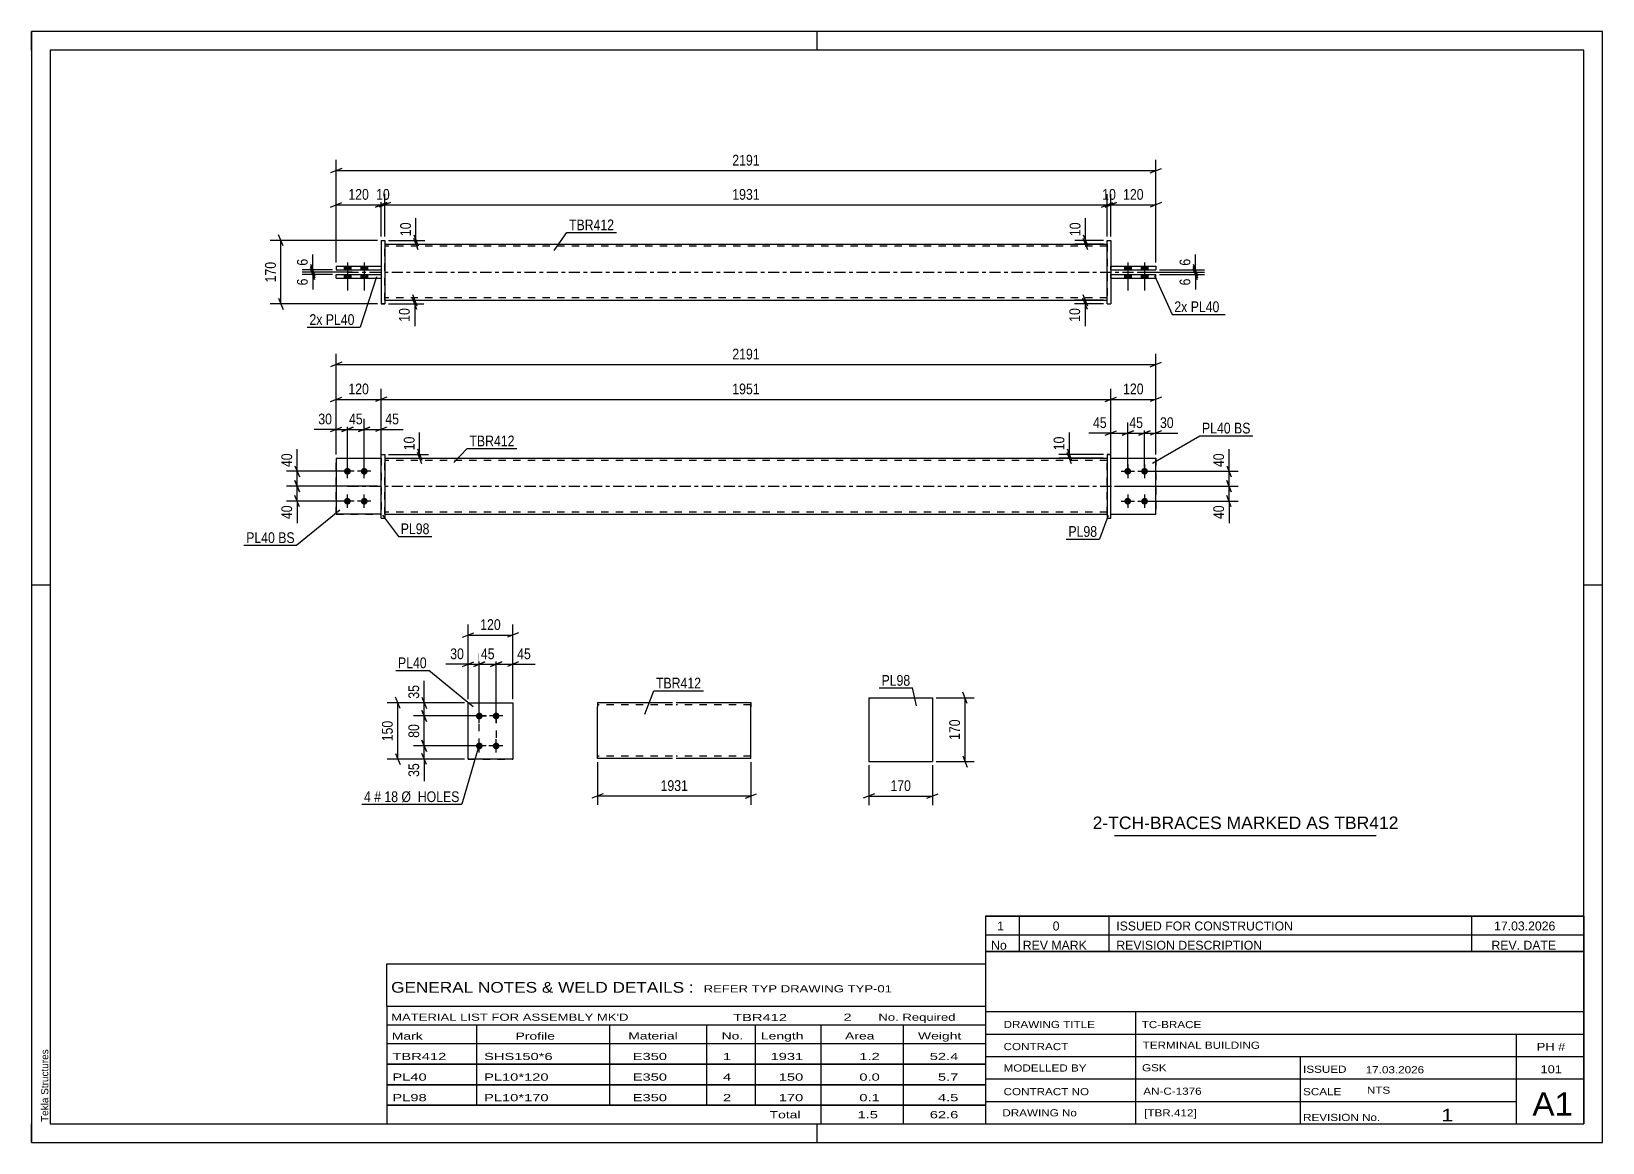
# Paper-space layout 'Layout1' of a CAD drawing. Header units: millimetres. Extents: x 0 to 420, y 0 to 297.
# The model-space entities are those that its viewports show. They can reach past a viewport. Long polylines and large blocks are cut down to what shows.
import ezdxf

# ---------------------------------------------------------------- set-up
doc = ezdxf.new("R2010")
doc.units = ezdxf.units.MM
doc.linetypes.add('DXK_LINE_DOT2', pattern=[3.9198, 1.9599, -1.9599])
doc.linetypes.add('DXK_LINE_DOT3', pattern=[5.9187, 2.979, -0.9799, 0.9799, -0.9799])
doc.layers.add('Viewport layer', color=7, linetype='Continuous', plot=False)
doc.styles.add('Arial', font='ARIAL.TTF', dxfattribs={"height": 0.2})
doc.styles.add('Arial Narrow', font='ARIALN.TTF', dxfattribs={"height": 0.2})

# ---------------------------------------------------------------- blocks, each defined once
blk = doc.blocks.new('Unknown-580607337-1163')
at = {"color": 5, "linetype": 'Continuous'}
for p, q in [((420, 297), (0, 297)), ((0, 297), (0, 0)), ((0, 292), (0, 297)), ((210, 292), (210, 297)), ((420, 0), (420, 297)), ((415, 292), (5, 292)), ((5, 292), (5, 5)), ((415, 5), (415, 292)), ((5, 149), (0, 149)), ((420, 149), (415, 149)), ((0, 0), (0, 5)), ((5, 5), (415, 5)), ((210, 0), (210, 5)), ((0, 0), (420, 0))]:
    blk.add_line(p, q, dxfattribs=at)
at = {"color": 174, "linetype": 'Continuous', "style": 'Arial'}
blk.add_text('Tekla Structures', height=1.9102, rotation=90, dxfattribs=at).set_placement((4.5, 5.5))
blk = doc.blocks.new('Part-580607337-1749 - 1733')
at = {"color": 2, "linetype": 'Continuous'}
for p, q in [((288.57, 183.93), (287.57, 183.93)), ((287.57, 183.93), (287.57, 183.93)), ((287.57, 183.93), (287.57, 166.93)), ((287.57, 183.93), (288.57, 183.93)), ((288.57, 166.93), (288.57, 183.93)), ((287.57, 166.93), (288.57, 166.93))]:
    blk.add_line(p, q, dxfattribs=at)
at = {"color": 7, "linetype": 'DXK_LINE_DOT2'}
blk.add_line((287.57, 166.93), (288.57, 166.93), dxfattribs=at)
blk = doc.blocks.new('Part-580607337-1762 - 1733')
at = {"color": 2, "linetype": 'Continuous'}
for p, q in [((81.47, 182.93), (93.47, 182.93)), ((81.47, 182.93), (81.47, 167.93)), ((93.47, 167.93), (81.47, 167.93)), ((81.47, 167.93), (81.47, 167.93))]:
    blk.add_line(p, q, dxfattribs=at)
at = {"color": 7, "linetype": 'DXK_LINE_DOT2'}
for p, q in [((81.47, 182.93), (93.47, 182.93)), ((93.47, 182.93), (93.47, 182.93)), ((93.47, 182.93), (93.47, 167.93)), ((81.47, 167.93), (93.47, 167.93))]:
    blk.add_line(p, q, dxfattribs=at)
blk = doc.blocks.new('Part-580607337-1754 - 1733')
at = {"color": 2, "linetype": 'Continuous'}
for p, q in [((94.47, 182.93), (287.57, 182.93)), ((94.47, 167.93), (287.57, 167.93))]:
    blk.add_line(p, q, dxfattribs=at)
at = {"color": 7, "linetype": 'DXK_LINE_DOT2'}
for p, q in [((94.47, 167.93), (94.47, 182.93)), ((287.57, 182.33), (94.47, 182.33)), ((287.57, 167.93), (287.57, 182.93)), ((287.57, 168.53), (94.47, 168.53))]:
    blk.add_line(p, q, dxfattribs=at)
at = {"color": 7, "linetype": 'DXK_LINE_DOT3'}
blk.add_line((84.47, 175.43), (297.57, 175.43), dxfattribs=at)
blk = doc.blocks.new('Bolt-580607337-1755 - 1733')
at = {"linetype": 'Continuous'}
for points in [[(293.07, 180.33), (293.25, 180.31), (293.43, 180.25), (293.6, 180.15), (293.74, 180.03), (293.85, 179.88), (293.92, 179.7), (293.96, 179.52), (293.96, 179.33), (293.92, 179.15), (293.85, 178.98), (293.74, 178.82), (293.6, 178.7), (293.43, 178.6), (293.25, 178.55), (293.07, 178.53), (292.88, 178.55), (292.7, 178.6), (292.54, 178.7), (292.4, 178.82), (292.29, 178.98), (292.21, 179.15), (292.17, 179.33), (292.17, 179.52), (292.21, 179.7), (292.29, 179.88), (292.4, 180.03), (292.54, 180.15), (292.7, 180.25), (292.88, 180.31)], [(297.57, 180.33), (297.75, 180.31), (297.93, 180.25), (298.1, 180.15), (298.24, 180.03), (298.35, 179.88), (298.42, 179.7), (298.46, 179.52), (298.46, 179.33), (298.42, 179.15), (298.35, 178.98), (298.24, 178.82), (298.1, 178.7), (297.93, 178.6), (297.75, 178.55), (297.57, 178.53), (297.38, 178.55), (297.2, 178.6), (297.04, 178.7), (296.9, 178.82), (296.79, 178.98), (296.71, 179.15), (296.67, 179.33), (296.67, 179.52), (296.71, 179.7), (296.79, 179.88), (296.9, 180.03), (297.04, 180.15), (297.2, 180.25), (297.38, 180.31)], [(293.07, 172.33), (293.25, 172.31), (293.43, 172.25), (293.6, 172.15), (293.74, 172.03), (293.85, 171.88), (293.92, 171.7), (293.96, 171.52), (293.96, 171.33), (293.92, 171.15), (293.85, 170.98), (293.74, 170.82), (293.6, 170.7), (293.43, 170.6), (293.25, 170.55), (293.07, 170.53), (292.88, 170.55), (292.7, 170.6), (292.54, 170.7), (292.4, 170.82), (292.29, 170.98), (292.21, 171.15), (292.17, 171.33), (292.17, 171.52), (292.21, 171.7), (292.29, 171.88), (292.4, 172.03), (292.54, 172.15), (292.7, 172.25), (292.88, 172.31)], [(297.57, 172.33), (297.75, 172.31), (297.93, 172.25), (298.1, 172.15), (298.24, 172.03), (298.35, 171.88), (298.42, 171.7), (298.46, 171.52), (298.46, 171.33), (298.42, 171.15), (298.35, 170.98), (298.24, 170.82), (298.1, 170.7), (297.93, 170.6), (297.75, 170.55), (297.57, 170.53), (297.38, 170.55), (297.2, 170.6), (297.04, 170.7), (296.9, 170.82), (296.79, 170.98), (296.71, 171.15), (296.67, 171.33), (296.67, 171.52), (296.71, 171.7), (296.79, 171.88), (296.9, 172.03), (297.04, 172.15), (297.2, 172.25), (297.38, 172.31)]]:
    blk.add_hatch(color=1, dxfattribs=at).paths.add_polyline_path(points)
at = {"color": 1, "linetype": 'Continuous'}
for p, q in [((293.07, 181.23), (293.07, 177.63)), ((297.57, 181.23), (297.57, 177.63)), ((291.27, 179.43), (294.87, 179.43)), ((295.77, 179.43), (299.37, 179.43)), ((293.07, 173.23), (293.07, 169.63)), ((297.57, 173.23), (297.57, 169.63)), ((291.27, 171.43), (294.87, 171.43)), ((295.77, 171.43), (299.37, 171.43))]:
    blk.add_line(p, q, dxfattribs=at)
blk = doc.blocks.new('Bolt-580607337-1756 - 1733')
at = {"linetype": 'Continuous'}
for points in [[(84.47, 180.33), (84.66, 180.31), (84.83, 180.25), (85, 180.15), (85.14, 180.03), (85.25, 179.88), (85.32, 179.7), (85.36, 179.52), (85.36, 179.33), (85.32, 179.15), (85.25, 178.98), (85.14, 178.82), (85, 178.7), (84.83, 178.6), (84.66, 178.55), (84.47, 178.53), (84.28, 178.55), (84.1, 178.6), (83.94, 178.7), (83.8, 178.82), (83.69, 178.98), (83.61, 179.15), (83.57, 179.33), (83.57, 179.52), (83.61, 179.7), (83.69, 179.88), (83.8, 180.03), (83.94, 180.15), (84.1, 180.25), (84.28, 180.31)], [(88.97, 180.33), (89.16, 180.31), (89.33, 180.25), (89.5, 180.15), (89.64, 180.03), (89.75, 179.88), (89.82, 179.7), (89.86, 179.52), (89.86, 179.33), (89.82, 179.15), (89.75, 178.98), (89.64, 178.82), (89.5, 178.7), (89.33, 178.6), (89.16, 178.55), (88.97, 178.53), (88.78, 178.55), (88.6, 178.6), (88.44, 178.7), (88.3, 178.82), (88.19, 178.98), (88.11, 179.15), (88.07, 179.33), (88.07, 179.52), (88.11, 179.7), (88.19, 179.88), (88.3, 180.03), (88.44, 180.15), (88.6, 180.25), (88.78, 180.31)], [(84.47, 172.33), (84.66, 172.31), (84.83, 172.25), (85, 172.15), (85.14, 172.03), (85.25, 171.88), (85.32, 171.7), (85.36, 171.52), (85.36, 171.33), (85.32, 171.15), (85.25, 170.98), (85.14, 170.82), (85, 170.7), (84.83, 170.6), (84.66, 170.55), (84.47, 170.53), (84.28, 170.55), (84.1, 170.6), (83.94, 170.7), (83.8, 170.82), (83.69, 170.98), (83.61, 171.15), (83.57, 171.33), (83.57, 171.52), (83.61, 171.7), (83.69, 171.88), (83.8, 172.03), (83.94, 172.15), (84.1, 172.25), (84.28, 172.31)], [(88.97, 172.33), (89.16, 172.31), (89.33, 172.25), (89.5, 172.15), (89.64, 172.03), (89.75, 171.88), (89.82, 171.7), (89.86, 171.52), (89.86, 171.33), (89.82, 171.15), (89.75, 170.98), (89.64, 170.82), (89.5, 170.7), (89.33, 170.6), (89.16, 170.55), (88.97, 170.53), (88.78, 170.55), (88.6, 170.6), (88.44, 170.7), (88.3, 170.82), (88.19, 170.98), (88.11, 171.15), (88.07, 171.33), (88.07, 171.52), (88.11, 171.7), (88.19, 171.88), (88.3, 172.03), (88.44, 172.15), (88.6, 172.25), (88.78, 172.31)]]:
    blk.add_hatch(color=1, dxfattribs=at).paths.add_polyline_path(points)
at = {"color": 1, "linetype": 'Continuous'}
for p, q in [((84.47, 177.63), (84.47, 181.23)), ((88.97, 177.63), (88.97, 181.23)), ((86.27, 179.43), (82.67, 179.43)), ((90.77, 179.43), (87.17, 179.43)), ((84.47, 169.63), (84.47, 173.23)), ((88.97, 169.63), (88.97, 173.23)), ((86.27, 171.43), (82.67, 171.43)), ((90.77, 171.43), (87.17, 171.43))]:
    blk.add_line(p, q, dxfattribs=at)
blk = doc.blocks.new('Part-580607337-1767 - 1733')
at = {"color": 7, "linetype": 'DXK_LINE_DOT2'}
for p, q in [((81.47, 182.93), (93.47, 182.93)), ((81.47, 182.93), (93.47, 182.93)), ((81.47, 167.93), (81.47, 182.93)), ((93.47, 182.93), (93.47, 182.93)), ((93.47, 182.93), (93.47, 167.93)), ((81.47, 167.93), (93.47, 167.93)), ((93.47, 167.93), (81.47, 167.93)), ((81.47, 167.93), (81.47, 167.93))]:
    blk.add_line(p, q, dxfattribs=at)
blk = doc.blocks.new('Part-580607337-1772 - 1733')
at = {"color": 2, "linetype": 'Continuous'}
for p, q in [((93.47, 183.93), (94.47, 183.93)), ((93.47, 183.93), (94.47, 183.93)), ((93.47, 166.93), (93.47, 183.93)), ((94.47, 183.93), (94.47, 183.93)), ((94.47, 183.93), (94.47, 183.93)), ((94.47, 183.93), (94.47, 166.93)), ((93.47, 166.93), (94.47, 166.93))]:
    blk.add_line(p, q, dxfattribs=at)
at = {"color": 7, "linetype": 'DXK_LINE_DOT2'}
blk.add_line((93.47, 166.93), (94.47, 166.93), dxfattribs=at)
blk = doc.blocks.new('Part-580607337-1777 - 1733')
at = {"color": 2, "linetype": 'Continuous'}
for p, q in [((288.57, 182.93), (300.57, 182.93)), ((300.57, 182.93), (300.57, 182.93)), ((300.57, 167.93), (300.57, 182.93)), ((288.57, 167.93), (300.57, 167.93))]:
    blk.add_line(p, q, dxfattribs=at)
at = {"color": 7, "linetype": 'DXK_LINE_DOT2'}
for p, q in [((288.57, 182.93), (300.57, 182.93)), ((288.57, 167.93), (288.57, 182.93)), ((300.57, 182.93), (300.57, 182.93)), ((288.57, 167.93), (288.57, 167.93)), ((288.57, 167.93), (300.57, 167.93))]:
    blk.add_line(p, q, dxfattribs=at)
blk = doc.blocks.new('Part-580607337-1782 - 1733')
at = {"color": 7, "linetype": 'DXK_LINE_DOT2'}
for p, q in [((288.57, 182.93), (300.57, 182.93)), ((288.57, 167.93), (288.57, 182.93)), ((288.57, 182.93), (300.57, 182.93)), ((300.57, 182.93), (300.57, 182.93)), ((300.57, 182.93), (300.57, 167.93)), ((288.57, 167.93), (288.57, 167.93)), ((288.57, 167.93), (300.57, 167.93)), ((288.57, 167.93), (300.57, 167.93))]:
    blk.add_line(p, q, dxfattribs=at)
blk = doc.blocks.new('Bolt-580607337-1399 - 1390')
at = {"linetype": 'Continuous'}
for points in [[(293.97, 234.26), (292.17, 234.26), (292.17, 233.26), (293.97, 233.26)], [(293.97, 234.26), (292.17, 234.26), (292.17, 233.26), (293.97, 233.26)], [(293.97, 232.06), (292.17, 232.06), (292.17, 231.06), (293.97, 231.06)], [(293.97, 232.06), (292.17, 232.06), (292.17, 231.06), (293.97, 231.06)], [(298.47, 234.26), (296.67, 234.26), (296.67, 233.26), (298.47, 233.26)], [(298.47, 234.26), (296.67, 234.26), (296.67, 233.26), (298.47, 233.26)], [(298.47, 232.06), (296.67, 232.06), (296.67, 231.06), (298.47, 231.06)], [(298.47, 232.06), (296.67, 232.06), (296.67, 231.06), (298.47, 231.06)]]:
    blk.add_hatch(color=1, dxfattribs=at).paths.add_polyline_path(points)
at = {"color": 1, "linetype": 'Continuous'}
for p, q in [((293.07, 235.26), (293.07, 227.76)), ((293.07, 235.26), (293.07, 227.76)), ((297.57, 235.26), (297.57, 227.76)), ((297.57, 235.26), (297.57, 227.76)), ((292.17, 234.26), (292.17, 233.26)), ((292.17, 234.26), (292.17, 233.26)), ((292.17, 232.06), (292.17, 231.06)), ((292.17, 232.06), (292.17, 231.06)), ((293.97, 234.26), (293.97, 233.26)), ((293.97, 234.26), (293.97, 233.26)), ((293.97, 232.06), (293.97, 231.06)), ((293.97, 232.06), (293.97, 231.06)), ((296.67, 234.26), (296.67, 233.26)), ((296.67, 234.26), (296.67, 233.26)), ((296.67, 232.06), (296.67, 231.06)), ((296.67, 232.06), (296.67, 231.06)), ((298.47, 234.26), (298.47, 233.26)), ((298.47, 234.26), (298.47, 233.26)), ((298.47, 232.06), (298.47, 231.06)), ((298.47, 232.06), (298.47, 231.06))]:
    blk.add_line(p, q, dxfattribs=at)
blk = doc.blocks.new('Part-580607337-1446 - 1390')
at = {"color": 2, "linetype": 'Continuous'}
for p, q in [((81.47, 234.26), (93.47, 234.26)), ((81.47, 234.26), (93.47, 234.26)), ((81.47, 234.26), (81.47, 233.26)), ((81.47, 233.26), (93.47, 233.26))]:
    blk.add_line(p, q, dxfattribs=at)
at = {"color": 7, "linetype": 'DXK_LINE_DOT2'}
for p, q in [((81.47, 234.26), (81.47, 234.26)), ((81.47, 234.26), (81.47, 234.26)), ((81.47, 233.26), (93.47, 233.26)), ((93.47, 234.26), (93.47, 233.26))]:
    blk.add_line(p, q, dxfattribs=at)
blk = doc.blocks.new('Bolt-580607337-1398 - 1390')
at = {"linetype": 'Continuous'}
for points in [[(83.57, 233.26), (85.37, 233.26), (85.37, 234.26), (83.57, 234.26)], [(83.57, 233.26), (85.37, 233.26), (85.37, 234.26), (83.57, 234.26)], [(83.57, 231.06), (85.37, 231.06), (85.37, 232.06), (83.57, 232.06)], [(83.57, 231.06), (85.37, 231.06), (85.37, 232.06), (83.57, 232.06)], [(88.07, 233.26), (89.87, 233.26), (89.87, 234.26), (88.07, 234.26)], [(88.07, 233.26), (89.87, 233.26), (89.87, 234.26), (88.07, 234.26)], [(88.07, 231.06), (89.87, 231.06), (89.87, 232.06), (88.07, 232.06)], [(88.07, 231.06), (89.87, 231.06), (89.87, 232.06), (88.07, 232.06)]]:
    blk.add_hatch(color=1, dxfattribs=at).paths.add_polyline_path(points)
at = {"color": 1, "linetype": 'Continuous'}
for p, q in [((84.47, 235.26), (84.47, 227.76)), ((84.47, 235.26), (84.47, 227.76)), ((88.97, 235.26), (88.97, 227.76)), ((88.97, 235.26), (88.97, 227.76)), ((83.57, 234.26), (83.57, 233.26)), ((83.57, 234.26), (83.57, 233.26)), ((83.57, 232.06), (83.57, 231.06)), ((83.57, 232.06), (83.57, 231.06)), ((85.37, 234.26), (85.37, 233.26)), ((85.37, 234.26), (85.37, 233.26)), ((85.37, 232.06), (85.37, 231.06)), ((85.37, 232.06), (85.37, 231.06)), ((88.07, 234.26), (88.07, 233.26)), ((88.07, 234.26), (88.07, 233.26)), ((88.07, 232.06), (88.07, 231.06)), ((88.07, 232.06), (88.07, 231.06)), ((89.87, 234.26), (89.87, 233.26)), ((89.87, 234.26), (89.87, 233.26)), ((89.87, 232.06), (89.87, 231.06)), ((89.87, 232.06), (89.87, 231.06))]:
    blk.add_line(p, q, dxfattribs=at)
blk = doc.blocks.new('Part-580607337-1441 - 1390')
at = {"color": 2, "linetype": 'Continuous'}
for p, q in [((81.47, 232.06), (93.47, 232.06)), ((81.47, 232.06), (93.47, 232.06)), ((81.47, 231.06), (81.47, 232.06)), ((81.47, 231.06), (93.47, 231.06))]:
    blk.add_line(p, q, dxfattribs=at)
at = {"color": 7, "linetype": 'DXK_LINE_DOT2'}
for p, q in [((81.47, 232.06), (81.47, 232.06)), ((81.47, 232.06), (81.47, 232.06)), ((81.47, 231.06), (93.47, 231.06)), ((93.47, 232.06), (93.47, 231.06))]:
    blk.add_line(p, q, dxfattribs=at)
blk = doc.blocks.new('Part-580607337-1425 - 1390')
at = {"color": 2, "linetype": 'Continuous'}
for p, q in [((94.47, 240.16), (287.57, 240.16)), ((94.47, 225.16), (287.57, 225.16))]:
    blk.add_line(p, q, dxfattribs=at)
at = {"color": 7, "linetype": 'DXK_LINE_DOT2'}
for p, q in [((94.47, 225.16), (94.47, 240.16)), ((287.57, 239.56), (94.47, 239.56)), ((287.57, 240.16), (287.57, 225.16)), ((287.57, 225.76), (94.47, 225.76))]:
    blk.add_line(p, q, dxfattribs=at)
at = {"color": 7, "linetype": 'DXK_LINE_DOT3'}
blk.add_line((84.47, 232.66), (297.57, 232.66), dxfattribs=at)
blk = doc.blocks.new('Part-580607337-1426 - 1390')
at = {"color": 2, "linetype": 'Continuous'}
for p, q in [((287.57, 241.16), (287.57, 241.16)), ((287.57, 241.16), (287.57, 241.16)), ((287.57, 224.16), (287.57, 241.16)), ((287.57, 241.16), (288.57, 241.16)), ((287.57, 241.16), (288.57, 241.16)), ((288.57, 241.16), (288.57, 241.16)), ((288.57, 241.16), (288.57, 241.16)), ((288.57, 241.16), (288.57, 224.16)), ((287.57, 224.16), (288.57, 224.16))]:
    blk.add_line(p, q, dxfattribs=at)
at = {"color": 7, "linetype": 'DXK_LINE_DOT2'}
for p in [(287.57, 224.16), (288.57, 224.16)]:
    blk.add_line(p, (288.57, 224.16), dxfattribs=at)
blk = doc.blocks.new('Part-580607337-1447 - 1390')
at = {"color": 2, "linetype": 'Continuous'}
for p, q in [((93.47, 241.16), (94.47, 241.16)), ((93.47, 241.16), (94.47, 241.16)), ((93.47, 241.16), (93.47, 224.16)), ((94.47, 241.16), (94.47, 241.16)), ((94.47, 241.16), (94.47, 224.16)), ((94.47, 224.16), (93.47, 224.16))]:
    blk.add_line(p, q, dxfattribs=at)
at = {"color": 7, "linetype": 'DXK_LINE_DOT2'}
for q in [(94.47, 224.16), (93.47, 224.16)]:
    blk.add_line((93.47, 224.16), q, dxfattribs=at)
blk = doc.blocks.new('Part-580607337-1452 - 1390')
at = {"color": 2, "linetype": 'Continuous'}
for p, q in [((288.57, 232.06), (300.57, 232.06)), ((288.57, 232.06), (300.57, 232.06)), ((288.57, 231.06), (300.57, 231.06)), ((300.57, 231.06), (300.57, 232.06))]:
    blk.add_line(p, q, dxfattribs=at)
at = {"color": 7, "linetype": 'DXK_LINE_DOT2'}
for p, q in [((288.57, 231.06), (288.57, 232.06)), ((288.57, 231.06), (300.57, 231.06)), ((300.57, 232.06), (300.57, 232.06)), ((300.57, 232.06), (300.57, 232.06))]:
    blk.add_line(p, q, dxfattribs=at)
blk = doc.blocks.new('Part-580607337-1457 - 1390')
at = {"color": 2, "linetype": 'Continuous'}
for p, q in [((288.57, 234.26), (300.57, 234.26)), ((288.57, 234.26), (300.57, 234.26)), ((288.57, 233.26), (300.57, 233.26)), ((300.57, 234.26), (300.57, 233.26))]:
    blk.add_line(p, q, dxfattribs=at)
at = {"color": 7, "linetype": 'DXK_LINE_DOT2'}
for p, q in [((288.57, 233.26), (288.57, 234.26)), ((288.57, 233.26), (300.57, 233.26)), ((300.57, 234.26), (300.57, 234.26)), ((300.57, 234.26), (300.57, 234.26))]:
    blk.add_line(p, q, dxfattribs=at)
blk = doc.blocks.new('Part-580607337-2111 - 2104')
at = {"color": 2, "linetype": 'Continuous'}
for p, q in [((116.73, 117.52), (128.73, 117.52)), ((116.73, 102.52), (116.73, 117.52)), ((128.73, 117.52), (128.73, 117.52)), ((128.73, 117.52), (128.73, 102.52)), ((128.73, 102.52), (116.73, 102.52)), ((116.73, 102.52), (116.73, 102.52))]:
    blk.add_line(p, q, dxfattribs=at)
at = {"color": 7, "linetype": 'DXK_LINE_DOT2'}
for p, q in [((116.73, 117.52), (128.73, 117.52)), ((116.73, 102.52), (128.73, 102.52)), ((116.73, 102.52), (116.73, 102.52))]:
    blk.add_line(p, q, dxfattribs=at)
blk = doc.blocks.new('Bolt-580607337-2144 - 2104')
at = {"linetype": 'Continuous'}
for points in [[(119.73, 113.12), (119.54, 113.14), (119.36, 113.19), (119.2, 113.29), (119.06, 113.41), (118.95, 113.57), (118.87, 113.74), (118.83, 113.92), (118.83, 114.11), (118.87, 114.29), (118.95, 114.47), (119.06, 114.62), (119.2, 114.74), (119.36, 114.84), (119.54, 114.9), (119.73, 114.92), (119.91, 114.9), (120.09, 114.84), (120.26, 114.74), (120.4, 114.62), (120.51, 114.47), (120.58, 114.29), (120.62, 114.11), (120.62, 113.92), (120.58, 113.74), (120.51, 113.57), (120.4, 113.41), (120.26, 113.29), (120.09, 113.19), (119.91, 113.14)], [(124.23, 113.12), (124.04, 113.14), (123.86, 113.19), (123.7, 113.29), (123.56, 113.41), (123.45, 113.57), (123.37, 113.74), (123.33, 113.92), (123.33, 114.11), (123.37, 114.29), (123.45, 114.47), (123.56, 114.62), (123.7, 114.74), (123.86, 114.84), (124.04, 114.9), (124.23, 114.92), (124.41, 114.9), (124.59, 114.84), (124.76, 114.74), (124.9, 114.62), (125.01, 114.47), (125.08, 114.29), (125.12, 114.11), (125.12, 113.92), (125.08, 113.74), (125.01, 113.57), (124.9, 113.41), (124.76, 113.29), (124.59, 113.19), (124.41, 113.14)], [(119.73, 105.12), (119.54, 105.14), (119.36, 105.19), (119.2, 105.29), (119.06, 105.41), (118.95, 105.57), (118.87, 105.74), (118.83, 105.92), (118.83, 106.11), (118.87, 106.29), (118.95, 106.47), (119.06, 106.62), (119.2, 106.74), (119.36, 106.84), (119.54, 106.9), (119.73, 106.92), (119.91, 106.9), (120.09, 106.84), (120.26, 106.74), (120.4, 106.62), (120.51, 106.47), (120.58, 106.29), (120.62, 106.11), (120.62, 105.92), (120.58, 105.74), (120.51, 105.57), (120.4, 105.41), (120.26, 105.29), (120.09, 105.19), (119.91, 105.14)], [(124.23, 105.12), (124.04, 105.14), (123.86, 105.19), (123.7, 105.29), (123.56, 105.41), (123.45, 105.57), (123.37, 105.74), (123.33, 105.92), (123.33, 106.11), (123.37, 106.29), (123.45, 106.47), (123.56, 106.62), (123.7, 106.74), (123.86, 106.84), (124.04, 106.9), (124.23, 106.92), (124.41, 106.9), (124.59, 106.84), (124.76, 106.74), (124.9, 106.62), (125.01, 106.47), (125.08, 106.29), (125.12, 106.11), (125.12, 105.92), (125.08, 105.74), (125.01, 105.57), (124.9, 105.41), (124.76, 105.29), (124.59, 105.19), (124.41, 105.14)]]:
    blk.add_hatch(color=1, dxfattribs=at).paths.add_polyline_path(points)
at = {"color": 1, "linetype": 'Continuous'}
for p, q in [((121.53, 114.02), (117.93, 114.02)), ((119.73, 112.22), (119.73, 115.82)), ((126.03, 114.02), (122.43, 114.02)), ((124.23, 112.22), (124.23, 115.82)), ((121.53, 106.02), (117.93, 106.02)), ((119.73, 104.22), (119.73, 107.82)), ((126.03, 106.02), (122.43, 106.02)), ((124.23, 104.22), (124.23, 107.82))]:
    blk.add_line(p, q, dxfattribs=at)
blk = doc.blocks.new('Part-580607337-2274 - 2268')
at = {"color": 2, "linetype": 'Continuous'}
for p, q in [((223.87, 118.86), (223.87, 101.86)), ((223.87, 118.86), (240.87, 118.86)), ((240.87, 118.86), (240.87, 101.86)), ((223.87, 101.86), (240.87, 101.86))]:
    blk.add_line(p, q, dxfattribs=at)
blk = doc.blocks.new('Part-580607337-2299 - 2293')
at = {"color": 2, "linetype": 'Continuous'}
for p, q in [((151.35, 117.64), (151.35, 116.44)), ((151.35, 117.64), (171.35, 117.64)), ((172.35, 117.64), (192.35, 117.64)), ((192.35, 117.64), (192.35, 117.55)), ((151.35, 103.38), (151.35, 116.44)), ((192.35, 117.55), (192.35, 116.44)), ((192.35, 102.64), (192.35, 116.44)), ((151.35, 102.73), (151.35, 103.38)), ((151.35, 102.64), (151.35, 102.73)), ((171.35, 102.64), (151.35, 102.64)), ((192.35, 102.64), (172.35, 102.64))]:
    blk.add_line(p, q, dxfattribs=at)
at = {"color": 7, "linetype": 'DXK_LINE_DOT2'}
for p, q in [((171.35, 117.04), (151.35, 117.04)), ((192.35, 117.04), (172.35, 117.04)), ((192.35, 116.44), (192.35, 117.29)), ((151.35, 103.38), (151.35, 102.99)), ((151.35, 103.24), (151.35, 103.28)), ((171.35, 103.24), (151.35, 103.24)), ((192.35, 103.24), (172.35, 103.24)), ((192.35, 103.24), (192.35, 103.28))]:
    blk.add_line(p, q, dxfattribs=at)
blk = doc.blocks.new('Rectangle-580607337-2254 - 2104')
at = {"color": 1, "linetype": 'DXK_LINE_DOT2'}
blk.add_lwpolyline([(119.73, 114.02), (124.23, 114.02), (124.23, 106.02), (119.73, 106.02), (119.73, 114.02)], close=True, dxfattribs=at)
blk = doc.blocks.new('StraightDimension-580607337-1994 - 1733')
at = {"color": 7, "linetype": 'Continuous'}
for p, q in [((296.07, 189.04), (299.07, 190.24)), ((297.57, 180.43), (297.57, 192.49)), ((297.57, 189.64), (300.57, 189.64)), ((302.07, 190.24), (299.07, 189.04)), ((300.57, 183.93), (300.57, 192.49))]:
    blk.add_line(p, q, dxfattribs=at)
at = {"color": 0}
blk.add_wipeout([(305.95, 190.39), (305.95, 194.59), (301.09, 194.59), (301.09, 190.39)], dxfattribs=at)
at = {"color": 7, "linetype": 'Continuous'}
blk.add_line((300.57, 189.64), (306.47, 189.64), dxfattribs=at)
blk.add_line((300.57, 189.64), (306.47, 189.64), dxfattribs=at)
at = {"color": 3, "style": 'Arial Narrow'}
blk.add_text('30', height=2.863, dxfattribs=at).set_placement((301.69, 190.99))
blk = doc.blocks.new('StraightDimension-580607337-1802 - 1733')
at = {"color": 7, "linetype": 'Continuous'}
for p, q in [((81.47, 183.93), (81.47, 193.48)), ((84.47, 180.43), (84.47, 193.48)), ((79.97, 190.03), (82.97, 191.23)), ((81.47, 190.63), (84.47, 190.63)), ((85.97, 191.23), (82.97, 190.03))]:
    blk.add_line(p, q, dxfattribs=at)
at = {"color": 0}
blk.add_wipeout([(80.94, 191.38), (80.94, 195.58), (76.09, 195.58), (76.09, 191.38)], dxfattribs=at)
at = {"color": 7, "linetype": 'Continuous'}
blk.add_line((81.47, 190.63), (75.56, 190.63), dxfattribs=at)
blk.add_line((81.47, 190.63), (75.56, 190.63), dxfattribs=at)
at = {"color": 3, "style": 'Arial Narrow'}
blk.add_text('30', height=2.863, dxfattribs=at).set_placement((76.69, 191.98))
blk = doc.blocks.new('StraightDimension-580607337-1819 - 1733')
at = {"color": 7, "linetype": 'Continuous'}
for p, q in [((84.47, 180.43), (84.47, 193.48)), ((88.97, 180.43), (88.97, 193.48)), ((82.97, 190.03), (85.97, 191.23)), ((84.47, 190.63), (88.97, 190.63)), ((90.47, 191.23), (87.47, 190.03))]:
    blk.add_line(p, q, dxfattribs=at)
at = {"color": 0}
blk.add_wipeout([(89.15, 191.38), (89.15, 195.58), (84.29, 195.58), (84.29, 191.38)], dxfattribs=at)
at = {"color": 3, "style": 'Arial Narrow'}
blk.add_text('45', height=2.863, dxfattribs=at).set_placement((84.89, 191.98))
blk = doc.blocks.new('StraightDimension-580607337-1981 - 1733')
at = {"color": 7, "linetype": 'Continuous'}
for p, q in [((291.57, 189.04), (294.57, 190.24)), ((293.07, 180.43), (293.07, 192.49)), ((293.07, 189.64), (297.57, 189.64)), ((299.07, 190.24), (296.07, 189.04)), ((297.57, 180.43), (297.57, 192.49))]:
    blk.add_line(p, q, dxfattribs=at)
at = {"color": 0}
blk.add_wipeout([(297.74, 190.39), (297.74, 194.59), (292.89, 194.59), (292.89, 190.39)], dxfattribs=at)
at = {"color": 3, "style": 'Arial Narrow'}
blk.add_text('45', height=2.863, dxfattribs=at).set_placement((293.49, 190.99))
blk = doc.blocks.new('StraightDimension-580607337-1926 - 1733')
at = {"color": 7, "linetype": 'Continuous'}
for p, q in [((319.55, 180.93), (320.75, 177.93)), ((298.57, 179.43), (322.55, 179.43)), ((320.75, 173.93), (319.55, 176.93)), ((320.15, 175.43), (320.15, 179.43)), ((289.57, 175.43), (322.55, 175.43))]:
    blk.add_line(p, q, dxfattribs=at)
at = {"color": 0}
blk.add_wipeout([(319.4, 184.81), (315.2, 184.81), (315.2, 179.95), (319.4, 179.95)], dxfattribs=at)
at = {"color": 7, "linetype": 'Continuous'}
blk.add_line((320.15, 179.43), (320.15, 185.33), dxfattribs=at)
blk.add_line((320.15, 179.43), (320.15, 185.33), dxfattribs=at)
at = {"color": 3, "style": 'Arial Narrow'}
blk.add_text('40', height=2.863, rotation=90.0002, dxfattribs=at).set_placement((318.8, 180.55))
blk = doc.blocks.new('StraightDimension-580607337-1784 - 1733')
at = {"color": 7, "linetype": 'Continuous'}
for p, q in [((276.87, 185.43), (278.07, 182.43)), ((286.57, 183.93), (274.62, 183.93)), ((286.57, 182.93), (274.62, 182.93)), ((278.07, 181.43), (276.87, 184.43)), ((277.47, 182.93), (277.47, 183.93))]:
    blk.add_line(p, q, dxfattribs=at)
at = {"color": 0}
blk.add_wipeout([(276.72, 189.31), (272.52, 189.31), (272.52, 184.45), (276.72, 184.45)], dxfattribs=at)
at = {"color": 7, "linetype": 'Continuous'}
blk.add_line((277.47, 183.93), (277.47, 189.83), dxfattribs=at)
blk.add_line((277.47, 183.93), (277.47, 189.83), dxfattribs=at)
at = {"color": 3, "style": 'Arial Narrow'}
blk.add_text('10', height=2.863, rotation=90.0002, dxfattribs=at).set_placement((276.12, 185.05))
blk = doc.blocks.new('StraightDimension-580607337-1793 - 1733')
at = {"color": 7, "linetype": 'Continuous'}
for p, q in [((103.17, 185.43), (104.37, 182.43)), ((95.47, 183.93), (106.17, 183.93)), ((95.47, 182.93), (106.17, 182.93)), ((104.37, 181.43), (103.17, 184.43)), ((103.77, 182.93), (103.77, 183.93))]:
    blk.add_line(p, q, dxfattribs=at)
at = {"color": 0}
blk.add_wipeout([(103.02, 189.31), (98.82, 189.31), (98.82, 184.45), (103.02, 184.45)], dxfattribs=at)
at = {"color": 7, "linetype": 'Continuous'}
blk.add_line((103.77, 183.93), (103.77, 189.83), dxfattribs=at)
blk.add_line((103.77, 183.93), (103.77, 189.83), dxfattribs=at)
at = {"color": 3, "style": 'Arial Narrow'}
blk.add_text('10', height=2.863, rotation=90.0002, dxfattribs=at).set_placement((102.42, 185.05))
blk = doc.blocks.new('StraightDimension-580607337-1832 - 1733')
at = {"color": 7, "linetype": 'Continuous'}
for p, q in [((88.97, 180.43), (88.97, 193.48)), ((93.47, 183.93), (93.47, 193.48)), ((87.47, 190.03), (90.47, 191.23)), ((88.97, 190.63), (93.47, 190.63)), ((94.97, 191.23), (91.97, 190.03))]:
    blk.add_line(p, q, dxfattribs=at)
at = {"color": 0}
blk.add_wipeout([(98.85, 191.38), (98.85, 195.58), (93.99, 195.58), (93.99, 191.38)], dxfattribs=at)
at = {"color": 7, "linetype": 'Continuous'}
blk.add_line((93.47, 190.63), (99.37, 190.63), dxfattribs=at)
blk.add_line((93.47, 190.63), (99.37, 190.63), dxfattribs=at)
at = {"color": 3, "style": 'Arial Narrow'}
blk.add_text('45', height=2.863, dxfattribs=at).set_placement((94.59, 191.98))
blk = doc.blocks.new('StraightDimension-580607337-1849 - 1733')
at = {"color": 7, "linetype": 'Continuous'}
for p, q in [((70.43, 176.93), (71.63, 173.93)), ((92.47, 175.43), (68.18, 175.43)), ((71.63, 169.93), (70.43, 172.93)), ((71.03, 171.43), (71.03, 175.43)), ((83.47, 171.43), (68.18, 171.43))]:
    blk.add_line(p, q, dxfattribs=at)
at = {"color": 0}
blk.add_wipeout([(70.28, 170.9), (66.08, 170.9), (66.08, 166.05), (70.28, 166.05)], dxfattribs=at)
at = {"color": 7, "linetype": 'Continuous'}
blk.add_line((71.03, 171.43), (71.03, 165.52), dxfattribs=at)
blk.add_line((71.03, 171.43), (71.03, 165.52), dxfattribs=at)
at = {"color": 3, "style": 'Arial Narrow'}
blk.add_text('40', height=2.863, rotation=90.0002, dxfattribs=at).set_placement((69.68, 166.65))
blk = doc.blocks.new('StraightDimension-580607337-1858 - 1733')
at = {"color": 7, "linetype": 'Continuous'}
for p, q in [((70.43, 180.93), (71.63, 177.93)), ((83.47, 179.43), (68.18, 179.43)), ((71.63, 173.93), (70.43, 176.93)), ((71.03, 175.43), (71.03, 179.43)), ((92.47, 175.43), (68.18, 175.43))]:
    blk.add_line(p, q, dxfattribs=at)
at = {"color": 0}
blk.add_wipeout([(70.28, 184.81), (66.08, 184.81), (66.08, 179.95), (70.28, 179.95)], dxfattribs=at)
at = {"color": 7, "linetype": 'Continuous'}
blk.add_line((71.03, 179.43), (71.03, 185.33), dxfattribs=at)
blk.add_line((71.03, 179.43), (71.03, 185.33), dxfattribs=at)
at = {"color": 3, "style": 'Arial Narrow'}
blk.add_text('40', height=2.863, rotation=90.0002, dxfattribs=at).set_placement((69.68, 180.55))
blk = doc.blocks.new('StraightDimension-580607337-1868 - 1733')
at = {"color": 7, "linetype": 'Continuous'}
for p, q in [((79.97, 198.06), (82.97, 199.26)), ((81.47, 183.93), (81.47, 201.51)), ((81.47, 198.66), (93.47, 198.66)), ((94.97, 199.26), (91.97, 198.06)), ((93.47, 183.93), (93.47, 201.51))]:
    blk.add_line(p, q, dxfattribs=at)
at = {"color": 0}
blk.add_wipeout([(90.81, 199.41), (90.81, 203.61), (84.13, 203.61), (84.13, 199.41)], dxfattribs=at)
at = {"color": 3, "style": 'Arial Narrow'}
blk.add_text('120', height=2.863, dxfattribs=at).set_placement((84.73, 200.01))
blk = doc.blocks.new('StraightDimension-580607337-1887 - 1733')
at = {"color": 7, "linetype": 'Continuous'}
for p, q in [((94.97, 199.26), (91.97, 198.06)), ((93.47, 183.93), (93.47, 201.51)), ((93.47, 198.66), (288.57, 198.66)), ((287.07, 198.06), (290.07, 199.26)), ((288.57, 183.93), (288.57, 201.51))]:
    blk.add_line(p, q, dxfattribs=at)
at = {"color": 0}
blk.add_wipeout([(195.27, 199.41), (195.27, 203.61), (186.76, 203.61), (186.76, 199.41)], dxfattribs=at)
at = {"color": 3, "style": 'Arial Narrow'}
blk.add_text('1951', height=2.863, dxfattribs=at).set_placement((187.36, 200.01))
blk = doc.blocks.new('StraightDimension-580607337-1906 - 1733')
at = {"color": 7, "linetype": 'Continuous'}
for p, q in [((287.07, 198.06), (290.07, 199.26)), ((288.57, 183.93), (288.57, 201.51)), ((288.57, 198.66), (300.57, 198.66)), ((302.07, 199.26), (299.07, 198.06)), ((300.57, 183.93), (300.57, 201.51))]:
    blk.add_line(p, q, dxfattribs=at)
at = {"color": 0}
blk.add_wipeout([(297.91, 199.41), (297.91, 203.61), (291.22, 203.61), (291.22, 199.41)], dxfattribs=at)
at = {"color": 3, "style": 'Arial Narrow'}
blk.add_text('120', height=2.863, dxfattribs=at).set_placement((291.82, 200.01))
blk = doc.blocks.new('StraightDimension-580607337-1935 - 1733')
at = {"color": 7, "linetype": 'Continuous'}
for p, q in [((319.55, 176.93), (320.75, 173.93)), ((289.57, 175.43), (322.55, 175.43)), ((320.75, 169.93), (319.55, 172.93)), ((320.15, 171.43), (320.15, 175.43)), ((298.57, 171.43), (322.55, 171.43))]:
    blk.add_line(p, q, dxfattribs=at)
at = {"color": 0}
blk.add_wipeout([(319.4, 170.9), (315.2, 170.9), (315.2, 166.05), (319.4, 166.05)], dxfattribs=at)
at = {"color": 7, "linetype": 'Continuous'}
blk.add_line((320.15, 171.43), (320.15, 165.52), dxfattribs=at)
blk.add_line((320.15, 171.43), (320.15, 165.52), dxfattribs=at)
at = {"color": 3, "style": 'Arial Narrow'}
blk.add_text('40', height=2.863, rotation=90.0002, dxfattribs=at).set_placement((318.8, 166.65))
blk = doc.blocks.new('StraightDimension-580607337-1945 - 1733')
at = {"color": 7, "linetype": 'Continuous'}
for p, q in [((81.47, 183.93), (81.47, 210.83)), ((300.57, 183.93), (300.57, 210.83)), ((82.97, 208.58), (79.97, 207.38)), ((81.47, 207.98), (300.57, 207.98)), ((299.07, 207.38), (302.07, 208.58))]:
    blk.add_line(p, q, dxfattribs=at)
at = {"color": 0}
blk.add_wipeout([(195.27, 208.73), (195.27, 212.93), (186.76, 212.93), (186.76, 208.73)], dxfattribs=at)
at = {"color": 3, "style": 'Arial Narrow'}
blk.add_text('2191', height=2.863, dxfattribs=at).set_placement((187.36, 209.33))
blk = doc.blocks.new('StraightDimension-580607337-1965 - 1733')
at = {"color": 7, "linetype": 'Continuous'}
for p, q in [((287.07, 189.04), (290.07, 190.24)), ((288.57, 183.93), (288.57, 192.49)), ((288.57, 189.64), (293.07, 189.64)), ((294.57, 190.24), (291.57, 189.04)), ((293.07, 180.43), (293.07, 192.49))]:
    blk.add_line(p, q, dxfattribs=at)
at = {"color": 0}
blk.add_wipeout([(288.04, 190.39), (288.04, 194.59), (283.18, 194.59), (283.18, 190.39)], dxfattribs=at)
at = {"color": 7, "linetype": 'Continuous'}
blk.add_line((288.57, 189.64), (282.66, 189.64), dxfattribs=at)
blk.add_line((288.57, 189.64), (282.66, 189.64), dxfattribs=at)
at = {"color": 3, "style": 'Arial Narrow'}
blk.add_text('45', height=2.863, dxfattribs=at).set_placement((283.78, 190.99))
blk = doc.blocks.new('StraightDimension-580607337-1664 - 1390')
at = {"color": 7, "linetype": 'Continuous'}
for p, q in [((81.47, 235.26), (81.47, 253.51)), ((93.47, 242.16), (93.47, 253.51)), ((79.97, 250.06), (82.97, 251.26)), ((81.47, 250.66), (93.47, 250.66)), ((94.97, 251.26), (91.97, 250.06))]:
    blk.add_line(p, q, dxfattribs=at)
at = {"color": 0}
blk.add_wipeout([(90.81, 251.41), (90.81, 255.61), (84.13, 255.61), (84.13, 251.41)], dxfattribs=at)
at = {"color": 3, "style": 'Arial Narrow'}
blk.add_text('120', height=2.863, dxfattribs=at).set_placement((84.73, 252.01))
blk = doc.blocks.new('StraightDimension-580607337-1634 - 1390')
at = {"color": 7, "linetype": 'Continuous'}
for p, q in [((287.57, 242.16), (287.57, 253.51)), ((288.57, 242.16), (288.57, 253.51)), ((286.07, 250.06), (289.07, 251.26)), ((290.07, 251.26), (287.07, 250.06)), ((287.57, 250.66), (288.57, 250.66))]:
    blk.add_line(p, q, dxfattribs=at)
at = {"color": 0}
blk.add_wipeout([(290.49, 251.41), (290.49, 255.61), (285.64, 255.61), (285.64, 251.41)], dxfattribs=at)
at = {"color": 3, "style": 'Arial Narrow'}
blk.add_text('10', height=2.863, dxfattribs=at).set_placement((286.24, 252.01))
blk = doc.blocks.new('StraightDimension-580607337-1654 - 1390')
at = {"color": 7, "linetype": 'Continuous'}
for p, q in [((93.47, 242.16), (93.47, 253.51)), ((94.47, 242.16), (94.47, 253.51)), ((91.97, 250.06), (94.97, 251.26)), ((95.97, 251.26), (92.97, 250.06)), ((93.47, 250.66), (94.47, 250.66))]:
    blk.add_line(p, q, dxfattribs=at)
at = {"color": 0}
blk.add_wipeout([(96.4, 251.41), (96.4, 255.61), (91.54, 255.61), (91.54, 251.41)], dxfattribs=at)
at = {"color": 3, "style": 'Arial Narrow'}
blk.add_text('10', height=2.863, dxfattribs=at).set_placement((92.14, 252.01))
blk = doc.blocks.new('StraightDimension-580607337-1459 - 1390')
at = {"color": 7, "linetype": 'Continuous'}
for p, q in [((286.57, 225.16), (278.82, 225.16)), ((286.57, 224.16), (278.82, 224.16)), ((281.07, 226.66), (282.27, 223.66)), ((282.27, 222.66), (281.07, 225.66)), ((281.67, 224.16), (281.67, 225.16))]:
    blk.add_line(p, q, dxfattribs=at)
at = {"color": 0}
blk.add_wipeout([(280.92, 223.64), (276.72, 223.64), (276.72, 218.78), (280.92, 218.78)], dxfattribs=at)
at = {"color": 7, "linetype": 'Continuous'}
blk.add_line((281.67, 224.16), (281.67, 218.26), dxfattribs=at)
blk.add_line((281.67, 224.16), (281.67, 218.26), dxfattribs=at)
at = {"color": 3, "style": 'Arial Narrow'}
blk.add_text('10', height=2.863, rotation=90.0002, dxfattribs=at).set_placement((280.32, 219.38))
blk = doc.blocks.new('StraightDimension-580607337-1473 - 1390')
at = {"color": 7, "linetype": 'Continuous'}
for p, q in [((286.57, 241.16), (278.92, 241.16)), ((286.57, 240.16), (278.92, 240.16)), ((281.17, 242.66), (282.37, 239.66)), ((282.37, 238.66), (281.17, 241.66)), ((281.77, 240.16), (281.77, 241.16))]:
    blk.add_line(p, q, dxfattribs=at)
at = {"color": 0}
blk.add_wipeout([(281.02, 246.55), (276.82, 246.55), (276.82, 241.69), (281.02, 241.69)], dxfattribs=at)
at = {"color": 7, "linetype": 'Continuous'}
blk.add_line((281.77, 241.16), (281.77, 247.07), dxfattribs=at)
blk.add_line((281.77, 241.16), (281.77, 247.07), dxfattribs=at)
at = {"color": 3, "style": 'Arial Narrow'}
blk.add_text('10', height=2.863, rotation=90.0002, dxfattribs=at).set_placement((280.42, 242.29))
blk = doc.blocks.new('StraightDimension-580607337-1488 - 1390')
at = {"color": 7, "linetype": 'Continuous'}
for p, q in [((95.47, 225.16), (104.87, 225.16)), ((95.47, 224.16), (104.87, 224.16)), ((101.87, 226.66), (103.07, 223.66)), ((103.07, 222.66), (101.87, 225.66)), ((102.47, 224.16), (102.47, 225.16))]:
    blk.add_line(p, q, dxfattribs=at)
at = {"color": 0}
blk.add_wipeout([(101.72, 223.64), (97.52, 223.64), (97.52, 218.78), (101.72, 218.78)], dxfattribs=at)
at = {"color": 7, "linetype": 'Continuous'}
blk.add_line((102.47, 224.16), (102.47, 218.26), dxfattribs=at)
blk.add_line((102.47, 224.16), (102.47, 218.26), dxfattribs=at)
at = {"color": 3, "style": 'Arial Narrow'}
blk.add_text('10', height=2.863, rotation=90.0002, dxfattribs=at).set_placement((101.12, 219.38))
blk = doc.blocks.new('StraightDimension-580607337-1498 - 1390')
at = {"color": 7, "linetype": 'Continuous'}
for p, q in [((95.47, 241.16), (105.2, 241.16)), ((95.47, 240.16), (105.2, 240.16)), ((102.2, 242.66), (103.4, 239.66)), ((103.4, 238.66), (102.2, 241.66)), ((102.8, 240.16), (102.8, 241.16))]:
    blk.add_line(p, q, dxfattribs=at)
at = {"color": 0}
blk.add_wipeout([(102.05, 246.54), (97.85, 246.54), (97.85, 241.69), (102.05, 241.69)], dxfattribs=at)
at = {"color": 7, "linetype": 'Continuous'}
blk.add_line((102.8, 241.16), (102.8, 247.07), dxfattribs=at)
blk.add_line((102.8, 241.16), (102.8, 247.07), dxfattribs=at)
at = {"color": 3, "style": 'Arial Narrow'}
blk.add_text('10', height=2.863, rotation=90.0002, dxfattribs=at).set_placement((101.45, 242.29))
blk = doc.blocks.new('StraightDimension-580607337-1583 - 1390')
at = {"color": 7, "linetype": 'Continuous'}
for p, q in [((85.72, 232.66), (72.35, 232.66)), ((80.47, 232.06), (72.35, 232.06)), ((74.6, 234.16), (75.8, 231.16)), ((75.8, 230.56), (74.6, 233.56)), ((75.2, 232.06), (75.2, 232.66))]:
    blk.add_line(p, q, dxfattribs=at)
at = {"color": 0}
blk.add_wipeout([(74.45, 231.54), (70.25, 231.54), (70.25, 228.51), (74.45, 228.51)], dxfattribs=at)
at = {"color": 7, "linetype": 'Continuous'}
blk.add_line((75.2, 232.06), (75.2, 227.99), dxfattribs=at)
blk.add_line((75.2, 232.06), (75.2, 227.99), dxfattribs=at)
at = {"color": 3, "style": 'Arial Narrow'}
blk.add_text('6', height=2.86, rotation=90.0002, dxfattribs=at).set_placement((73.85, 229.11))
blk = doc.blocks.new('StraightDimension-580607337-1595 - 1390')
at = {"color": 7, "linetype": 'Continuous'}
for p, q in [((80.47, 233.26), (72.35, 233.26)), ((85.72, 232.66), (72.35, 232.66)), ((74.6, 234.76), (75.8, 231.76)), ((75.8, 231.16), (74.6, 234.16)), ((75.2, 232.66), (75.2, 233.26))]:
    blk.add_line(p, q, dxfattribs=at)
at = {"color": 0}
blk.add_wipeout([(74.45, 236.82), (70.25, 236.82), (70.25, 233.79), (74.45, 233.79)], dxfattribs=at)
at = {"color": 7, "linetype": 'Continuous'}
blk.add_line((75.2, 233.26), (75.2, 237.34), dxfattribs=at)
blk.add_line((75.2, 233.26), (75.2, 237.34), dxfattribs=at)
at = {"color": 3, "style": 'Arial Narrow'}
blk.add_text('6', height=2.86, rotation=90.0002, dxfattribs=at).set_placement((73.85, 234.39))
blk = doc.blocks.new('StraightDimension-580607337-1606 - 1390')
at = {"color": 7, "linetype": 'Continuous'}
for p, q in [((296.32, 232.66), (313.55, 232.66)), ((301.57, 232.06), (313.55, 232.06)), ((310.55, 234.16), (311.75, 231.16)), ((311.75, 230.56), (310.55, 233.56)), ((311.15, 232.06), (311.15, 232.66))]:
    blk.add_line(p, q, dxfattribs=at)
at = {"color": 0}
blk.add_wipeout([(310.4, 231.54), (306.2, 231.54), (306.2, 228.51), (310.4, 228.51)], dxfattribs=at)
at = {"color": 7, "linetype": 'Continuous'}
blk.add_line((311.15, 232.06), (311.15, 227.98), dxfattribs=at)
blk.add_line((311.15, 232.06), (311.15, 227.98), dxfattribs=at)
at = {"color": 3, "style": 'Arial Narrow'}
blk.add_text('6', height=2.86, rotation=90.0002, dxfattribs=at).set_placement((309.8, 229.11))
blk = doc.blocks.new('StraightDimension-580607337-1615 - 1390')
at = {"color": 7, "linetype": 'Continuous'}
for p, q in [((296.32, 232.66), (313.55, 232.66)), ((301.57, 233.26), (313.55, 233.26)), ((310.55, 234.76), (311.75, 231.76)), ((311.75, 231.16), (310.55, 234.16)), ((311.15, 232.66), (311.15, 233.26))]:
    blk.add_line(p, q, dxfattribs=at)
at = {"color": 0}
blk.add_wipeout([(310.4, 236.82), (306.2, 236.82), (306.2, 233.79), (310.4, 233.79)], dxfattribs=at)
at = {"color": 7, "linetype": 'Continuous'}
blk.add_line((311.15, 233.26), (311.15, 237.34), dxfattribs=at)
blk.add_line((311.15, 233.26), (311.15, 237.34), dxfattribs=at)
at = {"color": 3, "style": 'Arial Narrow'}
blk.add_text('6', height=2.86, rotation=90.0002, dxfattribs=at).set_placement((309.8, 234.39))
blk = doc.blocks.new('StraightDimension-580607337-1624 - 1390')
at = {"color": 7, "linetype": 'Continuous'}
for p, q in [((94.47, 242.16), (94.47, 253.51)), ((287.57, 242.16), (287.57, 253.51)), ((95.97, 251.26), (92.97, 250.06)), ((94.47, 250.66), (287.57, 250.66)), ((286.07, 250.06), (289.07, 251.26))]:
    blk.add_line(p, q, dxfattribs=at)
at = {"color": 0}
blk.add_wipeout([(195.27, 251.41), (195.27, 255.61), (186.76, 255.61), (186.76, 251.41)], dxfattribs=at)
at = {"color": 3, "style": 'Arial Narrow'}
blk.add_text('1931', height=2.863, dxfattribs=at).set_placement((187.36, 252.01))
blk = doc.blocks.new('StraightDimension-580607337-1644 - 1390')
at = {"color": 7, "linetype": 'Continuous'}
for p, q in [((288.57, 242.16), (288.57, 253.51)), ((300.57, 235.26), (300.57, 253.51)), ((287.07, 250.06), (290.07, 251.26)), ((288.57, 250.66), (300.57, 250.66)), ((302.07, 251.26), (299.07, 250.06))]:
    blk.add_line(p, q, dxfattribs=at)
at = {"color": 0}
blk.add_wipeout([(297.91, 251.41), (297.91, 255.61), (291.22, 255.61), (291.22, 251.41)], dxfattribs=at)
at = {"color": 3, "style": 'Arial Narrow'}
blk.add_text('120', height=2.863, dxfattribs=at).set_placement((291.82, 252.01))
blk = doc.blocks.new('StraightDimension-580607337-1675 - 1390')
at = {"color": 7, "linetype": 'Continuous'}
for p, q in [((82.97, 260.4), (79.97, 259.2)), ((81.47, 235.26), (81.47, 262.65)), ((299.07, 259.2), (302.07, 260.4)), ((300.57, 235.26), (300.57, 262.65)), ((81.47, 259.8), (300.57, 259.8))]:
    blk.add_line(p, q, dxfattribs=at)
at = {"color": 0}
blk.add_wipeout([(195.27, 260.55), (195.27, 264.75), (186.76, 264.75), (186.76, 260.55)], dxfattribs=at)
at = {"color": 3, "style": 'Arial Narrow'}
blk.add_text('2191', height=2.863, dxfattribs=at).set_placement((187.36, 261.15))
blk = doc.blocks.new('StraightDimension-580607337-1686 - 1390')
at = {"color": 7, "linetype": 'Continuous'}
for p, q in [((92.47, 241.16), (63.84, 241.16)), ((67.29, 239.66), (66.09, 242.66)), ((66.69, 224.16), (66.69, 241.16)), ((92.47, 224.16), (63.84, 224.16)), ((66.09, 225.66), (67.29, 222.66))]:
    blk.add_line(p, q, dxfattribs=at)
at = {"color": 0}
blk.add_wipeout([(65.94, 236), (61.74, 236), (61.74, 229.32), (65.94, 229.32)], dxfattribs=at)
at = {"color": 3, "style": 'Arial Narrow'}
blk.add_text('170', height=2.863, rotation=90.0002, dxfattribs=at).set_placement((65.34, 229.92))
blk = doc.blocks.new('StraightDimension-580607337-2147 - 2104')
at = {"color": 7, "linetype": 'Continuous'}
for p, q in [((118.73, 106.02), (102.14, 106.02)), ((104.39, 107.52), (105.59, 104.52)), ((104.99, 102.52), (104.99, 106.02)), ((115.73, 102.52), (102.14, 102.52)), ((105.59, 101.02), (104.39, 104.02))]:
    blk.add_line(p, q, dxfattribs=at)
at = {"color": 0}
blk.add_wipeout([(104.24, 101.99), (100.04, 101.99), (100.04, 97.14), (104.24, 97.14)], dxfattribs=at)
at = {"color": 7, "linetype": 'Continuous'}
blk.add_line((104.99, 102.52), (104.99, 96.61), dxfattribs=at)
blk.add_line((104.99, 102.52), (104.99, 96.61), dxfattribs=at)
at = {"color": 3, "style": 'Arial Narrow'}
blk.add_text('35', height=2.863, rotation=90.0002, dxfattribs=at).set_placement((103.64, 97.74))
blk = doc.blocks.new('StraightDimension-580607337-2224 - 2104')
at = {"color": 7, "linetype": 'Continuous'}
for p, q in [((124.23, 115.02), (124.23, 130.71)), ((128.73, 118.52), (128.73, 130.71)), ((122.73, 127.26), (125.73, 128.46)), ((124.23, 127.86), (128.73, 127.86)), ((130.23, 128.46), (127.23, 127.26))]:
    blk.add_line(p, q, dxfattribs=at)
at = {"color": 0}
blk.add_wipeout([(134.11, 128.61), (134.11, 132.81), (129.25, 132.81), (129.25, 128.61)], dxfattribs=at)
at = {"color": 7, "linetype": 'Continuous'}
blk.add_line((128.73, 127.86), (134.63, 127.86), dxfattribs=at)
blk.add_line((128.73, 127.86), (134.63, 127.86), dxfattribs=at)
at = {"color": 3, "style": 'Arial Narrow'}
blk.add_text('45', height=2.863, dxfattribs=at).set_placement((129.85, 129.21))
blk = doc.blocks.new('StraightDimension-580607337-2160 - 2104')
at = {"color": 7, "linetype": 'Continuous'}
for p, q in [((118.73, 114.02), (102.14, 114.02)), ((104.39, 115.52), (105.59, 112.52)), ((104.99, 106.02), (104.99, 114.02)), ((118.73, 106.02), (102.14, 106.02)), ((105.59, 104.52), (104.39, 107.52))]:
    blk.add_line(p, q, dxfattribs=at)
at = {"color": 0}
blk.add_wipeout([(104.24, 112.44), (100.04, 112.44), (100.04, 107.59), (104.24, 107.59)], dxfattribs=at)
at = {"color": 3, "style": 'Arial Narrow'}
blk.add_text('80', height=2.863, rotation=90.0002, dxfattribs=at).set_placement((103.64, 108.19))
blk = doc.blocks.new('StraightDimension-580607337-2170 - 2104')
at = {"color": 7, "linetype": 'Continuous'}
for p, q in [((104.39, 119.02), (105.59, 116.02)), ((115.73, 117.52), (102.14, 117.52)), ((118.73, 114.02), (102.14, 114.02)), ((105.59, 112.52), (104.39, 115.52)), ((104.99, 114.02), (104.99, 117.52))]:
    blk.add_line(p, q, dxfattribs=at)
at = {"color": 0}
blk.add_wipeout([(104.24, 122.9), (100.04, 122.9), (100.04, 118.04), (104.24, 118.04)], dxfattribs=at)
at = {"color": 7, "linetype": 'Continuous'}
blk.add_line((104.99, 117.52), (104.99, 123.42), dxfattribs=at)
blk.add_line((104.99, 117.52), (104.99, 123.42), dxfattribs=at)
at = {"color": 3, "style": 'Arial Narrow'}
blk.add_text('35', height=2.863, rotation=90.0002, dxfattribs=at).set_placement((103.64, 118.64))
blk = doc.blocks.new('StraightDimension-580607337-2184 - 2104')
at = {"color": 7, "linetype": 'Continuous'}
for p, q in [((98.53, 116.02), (97.33, 119.02)), ((115.73, 117.52), (95.08, 117.52)), ((97.93, 102.52), (97.93, 117.52)), ((115.73, 102.52), (95.08, 102.52)), ((97.33, 104.02), (98.53, 101.02))]:
    blk.add_line(p, q, dxfattribs=at)
at = {"color": 0}
blk.add_wipeout([(97.18, 113.36), (92.98, 113.36), (92.98, 106.67), (97.18, 106.67)], dxfattribs=at)
at = {"color": 3, "style": 'Arial Narrow'}
blk.add_text('150', height=2.863, rotation=90.0002, dxfattribs=at).set_placement((96.58, 107.27))
blk = doc.blocks.new('StraightDimension-580607337-2201 - 2104')
at = {"color": 7, "linetype": 'Continuous'}
for p, q in [((116.73, 118.52), (116.73, 130.71)), ((119.73, 115.02), (119.73, 130.71)), ((115.23, 127.26), (118.23, 128.46)), ((116.73, 127.86), (119.73, 127.86)), ((121.23, 128.46), (118.23, 127.26))]:
    blk.add_line(p, q, dxfattribs=at)
at = {"color": 0}
blk.add_wipeout([(116.2, 128.61), (116.2, 132.81), (111.35, 132.81), (111.35, 128.61)], dxfattribs=at)
at = {"color": 7, "linetype": 'Continuous'}
blk.add_line((116.73, 127.86), (110.82, 127.86), dxfattribs=at)
blk.add_line((116.73, 127.86), (110.82, 127.86), dxfattribs=at)
at = {"color": 3, "style": 'Arial Narrow'}
blk.add_text('30', height=2.863, dxfattribs=at).set_placement((111.95, 129.21))
blk = doc.blocks.new('StraightDimension-580607337-2214 - 2104')
at = {"color": 7, "linetype": 'Continuous'}
for p, q in [((119.73, 115.02), (119.73, 130.71)), ((124.23, 115.02), (124.23, 130.71)), ((118.23, 127.26), (121.23, 128.46)), ((119.73, 127.86), (124.23, 127.86)), ((125.73, 128.46), (122.73, 127.26))]:
    blk.add_line(p, q, dxfattribs=at)
at = {"color": 0}
blk.add_wipeout([(124.4, 128.61), (124.4, 132.81), (119.55, 132.81), (119.55, 128.61)], dxfattribs=at)
at = {"color": 3, "style": 'Arial Narrow'}
blk.add_text('45', height=2.863, dxfattribs=at).set_placement((120.15, 129.21))
blk = doc.blocks.new('StraightDimension-580607337-2238 - 2104')
at = {"color": 7, "linetype": 'Continuous'}
for p, q in [((115.23, 135.07), (118.23, 136.27)), ((116.73, 118.52), (116.73, 138.52)), ((116.73, 135.67), (128.73, 135.67)), ((130.23, 136.27), (127.23, 135.07)), ((128.73, 118.52), (128.73, 138.52))]:
    blk.add_line(p, q, dxfattribs=at)
at = {"color": 0}
blk.add_wipeout([(126.07, 136.42), (126.07, 140.62), (119.38, 140.62), (119.38, 136.42)], dxfattribs=at)
at = {"color": 3, "style": 'Arial Narrow'}
blk.add_text('120', height=2.863, dxfattribs=at).set_placement((119.98, 137.02))
blk = doc.blocks.new('StraightDimension-580607337-2276 - 2268')
at = {"color": 7, "linetype": 'Continuous'}
for p, q in [((223.87, 100.86), (223.87, 90.22)), ((240.87, 100.86), (240.87, 90.22)), ((225.37, 93.22), (222.37, 92.02)), ((223.87, 92.62), (240.87, 92.62)), ((239.37, 92.02), (242.37, 93.22))]:
    blk.add_line(p, q, dxfattribs=at)
at = {"color": 0}
blk.add_wipeout([(235.71, 93.37), (235.71, 97.57), (229.03, 97.57), (229.03, 93.37)], dxfattribs=at)
at = {"color": 3, "style": 'Arial Narrow'}
blk.add_text('170', height=2.863, dxfattribs=at).set_placement((229.63, 93.97))
blk = doc.blocks.new('StraightDimension-580607337-2281 - 2268')
at = {"color": 7, "linetype": 'Continuous'}
for p, q in [((241.87, 118.86), (251.97, 118.86)), ((250.17, 117.36), (248.97, 120.36)), ((249.57, 101.86), (249.57, 118.86)), ((241.87, 101.86), (251.97, 101.86)), ((248.97, 103.36), (250.17, 100.36))]:
    blk.add_line(p, q, dxfattribs=at)
at = {"color": 0}
blk.add_wipeout([(248.82, 113.7), (244.62, 113.7), (244.62, 107.02), (248.82, 107.02)], dxfattribs=at)
at = {"color": 3, "style": 'Arial Narrow'}
blk.add_text('170', height=2.863, rotation=90.0002, dxfattribs=at).set_placement((248.22, 107.62))
blk = doc.blocks.new('StraightDimension-580607337-2303 - 2293')
at = {"color": 7, "linetype": 'Continuous'}
for p, q in [((151.35, 101.64), (151.35, 90.24)), ((192.35, 101.64), (192.35, 90.24)), ((152.85, 93.24), (149.85, 92.04)), ((151.35, 92.64), (192.35, 92.64)), ((190.85, 92.04), (193.85, 93.24))]:
    blk.add_line(p, q, dxfattribs=at)
at = {"color": 0}
blk.add_wipeout([(176.1, 93.39), (176.1, 97.59), (167.59, 97.59), (167.59, 93.39)], dxfattribs=at)
at = {"color": 3, "style": 'Arial Narrow'}
blk.add_text('1931', height=2.863, dxfattribs=at).set_placement((168.19, 93.99))
blk = doc.blocks.new('Unknown-580607337-4219')
at = {"color": 7, "linetype": 'Continuous'}
for p, q in [((255, 51.05), (255, 5)), ((255, 51.05), (415, 51.05)), ((415, 51), (415, 5)), ((255, 35), (415, 35)), ((295.14, 35), (295.14, 5)), ((255, 29), (415, 29)), ((397, 5.05), (397, 29.05)), ((255, 23), (415, 23)), ((339.14, 23), (339.14, 5)), ((255, 17), (415, 17)), ((255, 11), (397, 11)), ((255, 5), (415, 5))]:
    blk.add_line(p, q, dxfattribs=at)
at = {"color": 7, "style": 'Arial Narrow'}
for s, height, width, p in [('DRAWING TITLE', 1.9089, 1.425378, (259.88, 30.61)), ('TC-BRACE', 1.909, 1.425378, (296.81, 30.59)), ('CONTRACT', 1.909, 1.425378, (259.88, 24.71)), ('TERMINAL BUILDING', 1.9089, 1.425378, (297.06, 25.07)), ('MODELLED BY', 1.9089, 1.425378, (259.88, 18.98)), ('GSK', 1.909, 1.425378, (296.88, 19.04)), ('ISSUED', 1.909, 1.425378, (339.94, 18.64)), ('17.03.2026', 1.909, 1.425378, (356.69, 18.52)), ('CONTRACT NO', 1.9089, 1.425378, (259.88, 12.66)), ('AN-C-1376', 1.909, 1.425378, (297.23, 12.78)), ('SCALE', 1.909, 1.425378, (339.94, 12.65)), ('A1', 6.204, 1.25, (401.24, 7.2)), ('DRAWING No', 1.909, 1.425378, (259.56, 7)), ('[TBR.412]', 1.909, 1.425378, (297.46, 6.99)), ('1', 3.34, 1.5, (376.91, 5.68)), ('REVISION No.', 1.9089, 1.425378, (339.94, 5.77))]:
    blk.add_text(s, height=height, dxfattribs=dict(at, width=width)).set_placement(p)
at = {"color": 7, "linetype": 'Continuous', "style": 'Arial Narrow'}
for s, height, width, p in [('PH #', 2.1, 1.42538, (402.4, 24.55)), ('101', 2.1, 1.42538, (403.41, 18.55)), ('NTS', 1.909, 1.425378, (357, 13.05))]:
    blk.add_text(s, height=height, dxfattribs=dict(at, width=width)).set_placement(p)
blk = doc.blocks.new('Unknown-580607337-4220')
at = {"color": 7, "linetype": 'Continuous'}
for p, q in [((255, 60.55), (415, 60.55)), ((415, 60.55), (255, 60.55)), ((255, 60.55), (255, 55.55)), ((264, 60.55), (264, 55.55)), ((288, 60.55), (288, 55.55)), ((385, 60.55), (385, 55.55)), ((415, 60.55), (415, 55.55)), ((255, 55.55), (415, 55.55)), ((255, 55.55), (255, 51.05)), ((255, 55.55), (415, 55.55)), ((264, 55.55), (264, 51.05)), ((288, 55.55), (288, 51.05)), ((385, 55.55), (385, 51.05)), ((415, 55.55), (415, 51.05)), ((415, 51.05), (255, 51.05))]:
    blk.add_line(p, q, dxfattribs=at)
at = {"color": 7, "linetype": 'Continuous', "style": 'Arial Narrow'}
for s, height, width, p in [('1', 2.39, 1.196471, (258.16, 56.7)), ('0', 2.39, 1.196471, (273, 56.7)), ('ISSUED FOR CONSTRUCTION', 2.3861, 1.196471, (290, 56.7)), ('17.03.2026', 2.386, 1.196471, (391, 56.7)), ('No', 2.386, 1.2, (256.54, 51.55)), ('REV MARK', 2.386, 1.2, (265, 51.55)), ('REVISION DESCRIPTION', 2.3861, 1.2, (290, 51.55)), ('REV. DATE', 2.386, 1.2, (390.28, 51.55))]:
    blk.add_text(s, height=height, dxfattribs=dict(at, width=width)).set_placement(p)
blk = doc.blocks.new('Unknown-580607337-4221')
at = {"color": 7, "linetype": 'Continuous'}
for p, q in [((95, 47.75), (255, 47.75)), ((95, 36.5), (95, 47.75)), ((255, 47.75), (255, 36.5)), ((95, 36.5), (255, 36.5)), ((95, 36.5), (95, 31.5)), ((255, 36.5), (255, 31.5)), ((95, 31.5), (255, 31.5)), ((95, 31.5), (95, 26.5)), ((119, 31.5), (119, 26.5)), ((154.5, 31.5), (154.5, 26.5)), ((180.5, 31.5), (180.5, 26.5)), ((193.5, 31.5), (193.5, 26.5)), ((211, 31.5), (211, 26.5)), ((233, 31.5), (233, 26.5)), ((255, 31.5), (255, 26.5)), ((95, 26.5), (255, 26.5)), ((95, 26.45), (95, 21.05)), ((95, 26.45), (255, 26.45)), ((119, 26.5), (119, 21)), ((154.5, 26.5), (154.5, 21)), ((180.5, 26.5), (180.5, 21)), ((193.5, 26.5), (193.5, 21)), ((211, 26.5), (211, 21)), ((233, 26.5), (233, 21)), ((255, 26.45), (255, 21.05)), ((95, 21.05), (255, 21.05)), ((119, 21), (119, 15.5)), ((154.5, 21), (154.5, 15.5)), ((180.5, 21), (180.5, 15.5)), ((193.5, 21), (193.5, 15.5)), ((211, 21), (211, 15.5)), ((233, 21), (233, 15.5)), ((95, 20.95), (95, 15.55)), ((95, 20.95), (255, 20.95)), ((255, 20.95), (255, 15.55)), ((95, 15.55), (255, 15.55)), ((95, 15.45), (95, 10.05)), ((95, 15.45), (255, 15.45)), ((119, 15.5), (119, 10)), ((154.5, 15.5), (154.5, 10)), ((180.5, 15.5), (180.5, 10)), ((193.5, 15.5), (193.5, 10)), ((211, 15.5), (211, 10)), ((233, 15.5), (233, 10)), ((255, 15.45), (255, 10.05)), ((95, 10.05), (255, 10.05)), ((95, 10), (255, 10)), ((95, 10), (95, 5)), ((211, 10), (211, 5)), ((233, 10), (233, 5)), ((255, 10), (255, 5)), ((95, 5), (255, 5))]:
    blk.add_line(p, q, dxfattribs=at)
at = {"color": 7, "style": 'Arial Narrow'}
for s, height, width, p in [('GENERAL NOTES & WELD DETAILS :', 2.8633, 1.4, (96.15, 40.06)), ('REFER TYP DRAWING TYP-01', 1.9089, 1.6, (179.7, 40.16)), ("MATERIAL LIST FOR ASSEMBLY MK'D", 1.9089, 1.6, (96.15, 32.56)), ('TBR412', 1.909, 1.794707, (187.59, 32.47)), ('2', 1.91, 1.794707, (217.08, 32.56)), ('No. Required', 1.9089, 1.6, (226.41, 32.56)), ('Mark', 1.909, 1.7, (96.34, 27.5)), ('Profile', 1.909, 1.7, (129.41, 27.5)), ('Material', 1.909, 1.7, (159.54, 27.56)), ('No.', 1.909, 1.7, (184.5, 27.56)), ('Length', 1.909, 1.7, (195, 27.56)), ('Area', 1.909, 1.7, (217.5, 27.56)), ('Weight', 1.909, 1.7, (237, 27.56))]:
    blk.add_text(s, height=height, dxfattribs=dict(at, width=width)).set_placement(p)
at = {"color": 7, "linetype": 'Continuous', "style": 'Arial Narrow'}
for s, height, width, p in [('TBR412', 1.909, 1.794707, (96.5, 22.06)), ('SHS150*6', 1.909, 1.794707, (121, 22.06)), ('E350', 1.909, 1.794707, (160.74, 22.06)), ('1', 1.91, 1.794707, (184.86, 22.06)), ('1931', 1.909, 1.794707, (197.58, 22.06)), ('1.2', 1.909, 1.794707, (221.32, 22.06)), ('52.4', 1.909, 1.794707, (240.14, 22.06)), ('PL40', 1.909, 1.794707, (96.5, 16.56)), ('PL10*120', 1.909, 1.794707, (121, 16.56)), ('E350', 1.909, 1.794707, (160.74, 16.56)), ('4', 1.91, 1.794707, (184.86, 16.56)), ('150', 1.909, 1.794707, (199.77, 16.56)), ('0.0', 1.909, 1.794707, (221.32, 16.56)), ('5.7', 1.909, 1.794707, (242.33, 16.56)), ('PL98', 1.909, 1.794707, (96.5, 11.06)), ('PL10*170', 1.909, 1.794707, (121, 11.06)), ('E350', 1.909, 1.794707, (160.74, 11.06)), ('2', 1.91, 1.794707, (184.86, 11.06)), ('170', 1.909, 1.794707, (199.77, 11.06)), ('0.1', 1.909, 1.794707, (221.32, 11.06)), ('4.5', 1.909, 1.794707, (242.33, 11.06)), ('Total', 1.909, 1.7, (197.33, 6.5)), ('1.5', 1.909, 1.794707, (220.83, 6.5)), ('62.6', 1.909, 1.794707, (240.14, 6.5))]:
    blk.add_text(s, height=height, dxfattribs=dict(at, width=width)).set_placement(p)
blk = doc.blocks.new('Unknown-580607337-4222')
at = {"color": 7, "linetype": 'Continuous'}
blk.add_line((289.5, 82.05), (359.5, 82.05), dxfattribs=at)
at = {"color": 7, "style": 'Arial'}
blk.add_text('2-TCH-BRACES MARKED AS TBR412', height=3.3428, dxfattribs=at).set_placement((283.69, 83.8))
blk = doc.blocks.new('Mark-580607337-1745 - 1733')
at = {"color": 0}
blk.add_wipeout([(284.88, 161.91), (284.88, 164.91), (277.21, 164.91), (277.21, 161.91)], dxfattribs=at)
blk.add_wipeout([(284.88, 161.91), (284.88, 164.91), (277.21, 164.91), (277.21, 161.91)], dxfattribs=at)
at = {"color": 30, "linetype": 'Continuous'}
for p in [(287.87, 167.62), (276.61, 161.31)]:
    blk.add_line(p, (285.48, 161.31), dxfattribs=at)
at = {"color": 3, "style": 'Arial Narrow'}
blk.add_text('PL98', height=2.863, dxfattribs=at).set_placement((277.21, 161.91))
blk = doc.blocks.new('Mark-580607337-1750 - 1733')
at = {"color": 0}
blk.add_wipeout([(129.15, 186.1), (129.15, 189.1), (117.09, 189.1), (117.09, 186.1)], dxfattribs=at)
blk.add_wipeout([(129.15, 186.1), (129.15, 189.1), (117.09, 189.1), (117.09, 186.1)], dxfattribs=at)
at = {"color": 30, "linetype": 'Continuous'}
for p, q in [((112.89, 181.76), (116.49, 185.5)), ((116.49, 185.5), (129.75, 185.5))]:
    blk.add_line(p, q, dxfattribs=at)
at = {"color": 3, "style": 'Arial Narrow'}
blk.add_text('TBR412', height=2.863, dxfattribs=at).set_placement((117.09, 186.1))
blk = doc.blocks.new('Mark-580607337-1768 - 1733')
at = {"color": 0}
blk.add_wipeout([(106.4, 162.63), (106.4, 165.63), (98.73, 165.63), (98.73, 162.63)], dxfattribs=at)
blk.add_wipeout([(106.4, 162.63), (106.4, 165.63), (98.73, 165.63), (98.73, 162.63)], dxfattribs=at)
at = {"color": 30, "linetype": 'Continuous'}
for p, q in [((93.82, 167.69), (98.13, 162.03)), ((98.13, 162.03), (107, 162.03))]:
    blk.add_line(p, q, dxfattribs=at)
at = {"color": 3, "style": 'Arial Narrow'}
blk.add_text('PL98', height=2.863, dxfattribs=at).set_placement((98.73, 162.63))
blk = doc.blocks.new('MarkSet-580607337-2026 - 1733')
at = {"color": 0}
blk.add_wipeout([(65.08, 160.26), (65.08, 163.26), (57.41, 163.26), (57.41, 160.26)], dxfattribs=at)
blk.add_wipeout([(65.08, 160.26), (65.08, 163.26), (57.41, 163.26), (57.41, 160.26)], dxfattribs=at)
blk.add_wipeout([(70.37, 160.26), (70.37, 163.26), (65.98, 163.26), (65.98, 160.26)], dxfattribs=at)
blk.add_wipeout([(70.37, 160.26), (70.37, 163.26), (65.98, 163.26), (65.98, 160.26)], dxfattribs=at)
at = {"color": 30, "linetype": 'Continuous'}
for p in [(82.43, 169.03), (56.81, 159.66)]:
    blk.add_line(p, (70.97, 159.66), dxfattribs=at)
at = {"color": 3, "style": 'Arial Narrow'}
for s, p in [('PL40', (57.41, 160.26)), ('BS', (65.98, 160.26))]:
    blk.add_text(s, height=2.863, dxfattribs=at).set_placement(p)
blk = doc.blocks.new('MarkSet-580607337-2032 - 1733')
at = {"color": 0}
blk.add_wipeout([(320.59, 189.54), (320.59, 192.54), (312.91, 192.54), (312.91, 189.54)], dxfattribs=at)
blk.add_wipeout([(320.59, 189.54), (320.59, 192.54), (312.91, 192.54), (312.91, 189.54)], dxfattribs=at)
at = {"color": 30, "linetype": 'Continuous'}
blk.add_line((299.72, 181.56), (312.31, 188.94), dxfattribs=at)
at = {"color": 0}
blk.add_wipeout([(325.87, 189.54), (325.87, 192.54), (321.49, 192.54), (321.49, 189.54)], dxfattribs=at)
blk.add_wipeout([(325.87, 189.54), (325.87, 192.54), (321.49, 192.54), (321.49, 189.54)], dxfattribs=at)
at = {"color": 30, "linetype": 'Continuous'}
blk.add_line((312.31, 188.94), (326.47, 188.94), dxfattribs=at)
at = {"color": 3, "style": 'Arial Narrow'}
for s, p in [('PL40', (312.91, 189.54)), ('BS', (321.49, 189.54))]:
    blk.add_text(s, height=2.863, dxfattribs=at).set_placement(p)
blk = doc.blocks.new('Mark-580607337-1420 - 1390')
at = {"color": 0}
blk.add_wipeout([(155.77, 243.85), (155.77, 246.85), (143.71, 246.85), (143.71, 243.85)], dxfattribs=at)
blk.add_wipeout([(155.77, 243.85), (155.77, 246.85), (143.71, 246.85), (143.71, 243.85)], dxfattribs=at)
at = {"color": 30, "linetype": 'Continuous'}
for p, q in [((139.74, 238.4), (143.11, 243.25)), ((143.11, 243.25), (156.37, 243.25))]:
    blk.add_line(p, q, dxfattribs=at)
at = {"color": 3, "style": 'Arial Narrow'}
blk.add_text('TBR412', height=2.863, dxfattribs=at).set_placement((143.71, 243.85))
blk = doc.blocks.new('MarkSet-580607337-1718 - 1390')
at = {"color": 0}
blk.add_wipeout([(77.79, 218.55), (77.79, 221.55), (74.32, 221.55), (74.32, 218.55)], dxfattribs=at)
blk.add_wipeout([(77.79, 218.55), (77.79, 221.55), (74.32, 221.55), (74.32, 218.55)], dxfattribs=at)
blk.add_wipeout([(86.36, 218.55), (86.36, 221.55), (78.69, 221.55), (78.69, 218.55)], dxfattribs=at)
blk.add_wipeout([(86.36, 218.55), (86.36, 221.55), (78.69, 221.55), (78.69, 218.55)], dxfattribs=at)
at = {"color": 30, "linetype": 'Continuous'}
for p in [(92.29, 231.44), (73.72, 217.95)]:
    blk.add_line(p, (87.86, 217.95), dxfattribs=at)
at = {"color": 3, "style": 'Arial Narrow'}
for s, p in [('2x', (74.32, 218.55)), ('PL40', (78.69, 218.55))]:
    blk.add_text(s, height=2.863, dxfattribs=at).set_placement(p)
blk = doc.blocks.new('MarkSet-580607337-1724 - 1390')
at = {"color": 0}
blk.add_wipeout([(309, 221.98), (309, 224.98), (305.52, 224.98), (305.52, 221.98)], dxfattribs=at)
blk.add_wipeout([(309, 221.98), (309, 224.98), (305.52, 224.98), (305.52, 221.98)], dxfattribs=at)
at = {"color": 30, "linetype": 'Continuous'}
blk.add_line((300.18, 231.79), (304.92, 221.38), dxfattribs=at)
at = {"color": 0}
blk.add_wipeout([(317.57, 221.98), (317.57, 224.98), (309.9, 224.98), (309.9, 221.98)], dxfattribs=at)
blk.add_wipeout([(317.57, 221.98), (317.57, 224.98), (309.9, 224.98), (309.9, 221.98)], dxfattribs=at)
at = {"color": 30, "linetype": 'Continuous'}
blk.add_line((304.92, 221.38), (319.07, 221.38), dxfattribs=at)
at = {"color": 3, "style": 'Arial Narrow'}
for s, p in [('2x', (305.52, 221.98)), ('PL40', (309.9, 221.98))]:
    blk.add_text(s, height=2.863, dxfattribs=at).set_placement(p)
blk = doc.blocks.new('Mark-580607337-2107 - 2104')
at = {"color": 0}
blk.add_wipeout([(105.67, 126.8), (105.67, 129.8), (97.99, 129.8), (97.99, 126.8)], dxfattribs=at)
blk.add_wipeout([(105.67, 126.8), (105.67, 129.8), (97.99, 129.8), (97.99, 126.8)], dxfattribs=at)
at = {"color": 30, "linetype": 'Continuous'}
for p in [(97.39, 126.2), (118.07, 116.49)]:
    blk.add_line(p, (106.27, 126.2), dxfattribs=at)
at = {"color": 3, "style": 'Arial Narrow'}
blk.add_text('PL40', height=2.863, dxfattribs=at).set_placement((97.99, 126.8))
blk = doc.blocks.new('Mark-580607337-2140 - 2104')
at = {"color": 0}
blk.add_wipeout([(90.73, 91.02), (90.73, 94.02), (88.9, 94.02), (88.9, 91.02)], dxfattribs=at)
blk.add_wipeout([(90.73, 91.02), (90.73, 94.02), (88.9, 94.02), (88.9, 91.02)], dxfattribs=at)
blk.add_wipeout([(93.46, 91.02), (93.46, 94.02), (91.63, 94.02), (91.63, 91.02)], dxfattribs=at)
blk.add_wipeout([(93.46, 91.02), (93.46, 94.02), (91.63, 94.02), (91.63, 91.02)], dxfattribs=at)
at = {"color": 3, "style": 'Arial Narrow'}
blk.add_text('4', height=2.86, dxfattribs=at).set_placement((88.9, 91.02))
at = {"color": 0}
blk.add_wipeout([(98.01, 91.02), (98.01, 94.02), (94.36, 94.02), (94.36, 91.02)], dxfattribs=at)
blk.add_wipeout([(98.01, 91.02), (98.01, 94.02), (94.36, 94.02), (94.36, 91.02)], dxfattribs=at)
at = {"color": 3, "style": 'Arial Narrow'}
blk.add_text('#', height=2.86, dxfattribs=at).set_placement((91.63, 91.02))
at = {"color": 0}
blk.add_wipeout([(114.44, 91.02), (114.44, 94.02), (98.91, 94.02), (98.91, 91.02)], dxfattribs=at)
blk.add_wipeout([(114.44, 91.02), (114.44, 94.02), (98.91, 94.02), (98.91, 91.02)], dxfattribs=at)
at = {"color": 7, "linetype": 'Continuous'}
for p in [(119.59, 106.04), (88.3, 90.42)]:
    blk.add_line(p, (115.04, 90.42), dxfattribs=at)
at = {"color": 3, "style": 'Arial Narrow'}
for s, p in [('18', (94.36, 91.02)), ('Ø  HOLES', (98.91, 91.02))]:
    blk.add_text(s, height=2.863, dxfattribs=at).set_placement(p)
blk = doc.blocks.new('Mark-580607337-2270 - 2268')
at = {"color": 0}
blk.add_wipeout([(234.93, 122.11), (234.93, 125.11), (227.25, 125.11), (227.25, 122.11)], dxfattribs=at)
blk.add_wipeout([(234.93, 122.11), (234.93, 125.11), (227.25, 125.11), (227.25, 122.11)], dxfattribs=at)
at = {"color": 30, "linetype": 'Continuous'}
for p in [(226.65, 121.51), (236.64, 116.72)]:
    blk.add_line(p, (235.53, 121.51), dxfattribs=at)
at = {"color": 3, "style": 'Arial Narrow'}
blk.add_text('PL98', height=2.863, dxfattribs=at).set_placement((227.25, 122.11))
blk = doc.blocks.new('Mark-580607337-2295 - 2293')
at = {"color": 0}
blk.add_wipeout([(179.02, 121.39), (179.02, 124.39), (166.96, 124.39), (166.96, 121.39)], dxfattribs=at)
blk.add_wipeout([(179.02, 121.39), (179.02, 124.39), (166.96, 124.39), (166.96, 121.39)], dxfattribs=at)
at = {"color": 30, "linetype": 'Continuous'}
for p, q in [((164, 114.48), (166.36, 120.79)), ((166.36, 120.79), (179.62, 120.79))]:
    blk.add_line(p, q, dxfattribs=at)
at = {"color": 3, "style": 'Arial Narrow'}
blk.add_text('TBR412', height=2.863, dxfattribs=at).set_placement((166.96, 121.39))

msp = doc.modelspace()

# ---------------------------------------------------------------- block references
for name in ['Unknown-580607337-1163', 'Part-580607337-1425 - 1390', 'Part-580607337-1447 - 1390', 'Part-580607337-1426 - 1390', 'Bolt-580607337-1398 - 1390', 'Bolt-580607337-1399 - 1390', 'Part-580607337-1446 - 1390', 'Part-580607337-1441 - 1390', 'Part-580607337-1457 - 1390', 'Part-580607337-1452 - 1390', 'Part-580607337-1762 - 1733', 'Part-580607337-1767 - 1733', 'Bolt-580607337-1756 - 1733', 'Part-580607337-1754 - 1733', 'Part-580607337-1772 - 1733', 'Part-580607337-1749 - 1733', 'Part-580607337-1777 - 1733', 'Part-580607337-1782 - 1733', 'Bolt-580607337-1755 - 1733', 'Part-580607337-2299 - 2293', 'Part-580607337-2274 - 2268', 'Part-580607337-2111 - 2104', 'Bolt-580607337-2144 - 2104', 'Rectangle-580607337-2254 - 2104', 'Unknown-580607337-4222', 'Unknown-580607337-4220', 'Unknown-580607337-4219', 'Unknown-580607337-4221']:
    msp.add_blockref(name, (0, 0))

# ---------------------------------------------------------------- next in the draw order: block references
for name in ['StraightDimension-580607337-1664 - 1390', 'StraightDimension-580607337-1634 - 1390', 'StraightDimension-580607337-1606 - 1390', 'StraightDimension-580607337-1488 - 1390', 'StraightDimension-580607337-1459 - 1390', 'StraightDimension-580607337-1802 - 1733', 'StraightDimension-580607337-1994 - 1733', 'StraightDimension-580607337-1793 - 1733', 'StraightDimension-580607337-1784 - 1733', 'StraightDimension-580607337-1849 - 1733', 'StraightDimension-580607337-2224 - 2104', 'Mark-580607337-2295 - 2293', 'Mark-580607337-2270 - 2268', 'StraightDimension-580607337-2147 - 2104', 'StraightDimension-580607337-2303 - 2293', 'StraightDimension-580607337-2276 - 2268']:
    msp.add_blockref(name, (0, 0))

# ---------------------------------------------------------------- next in the draw order: block references
for name in ['StraightDimension-580607337-1654 - 1390', 'StraightDimension-580607337-1473 - 1390', 'StraightDimension-580607337-1615 - 1390', 'StraightDimension-580607337-1583 - 1390', 'StraightDimension-580607337-1819 - 1733', 'StraightDimension-580607337-1981 - 1733', 'MarkSet-580607337-2026 - 1733', 'Mark-580607337-1768 - 1733', 'StraightDimension-580607337-2281 - 2268', 'StraightDimension-580607337-2160 - 2104']:
    msp.add_blockref(name, (0, 0))

# ---------------------------------------------------------------- next in the draw order: block references
for name in ['StraightDimension-580607337-1498 - 1390', 'StraightDimension-580607337-1595 - 1390', 'MarkSet-580607337-1724 - 1390', 'StraightDimension-580607337-1832 - 1733', 'StraightDimension-580607337-1926 - 1733', 'StraightDimension-580607337-2170 - 2104']:
    msp.add_blockref(name, (0, 0))

# ---------------------------------------------------------------- next in the draw order: block references
for name in ['StraightDimension-580607337-1624 - 1390', 'StraightDimension-580607337-1858 - 1733', 'StraightDimension-580607337-1935 - 1733', 'StraightDimension-580607337-2184 - 2104']:
    msp.add_blockref(name, (0, 0))

# ---------------------------------------------------------------- next in the draw order: block references
for name in ['StraightDimension-580607337-1644 - 1390', 'StraightDimension-580607337-1868 - 1733', 'Mark-580607337-1745 - 1733', 'StraightDimension-580607337-2201 - 2104', 'Mark-580607337-2140 - 2104']:
    msp.add_blockref(name, (0, 0))

# ---------------------------------------------------------------- next in the draw order: block references
for name in ['StraightDimension-580607337-1675 - 1390', 'StraightDimension-580607337-1887 - 1733', 'StraightDimension-580607337-2214 - 2104']:
    msp.add_blockref(name, (0, 0))

# ---------------------------------------------------------------- next in the draw order: block references
for name in ['Mark-580607337-1420 - 1390', 'StraightDimension-580607337-1686 - 1390', 'StraightDimension-580607337-1906 - 1733', 'StraightDimension-580607337-2238 - 2104']:
    msp.add_blockref(name, (0, 0))

# ---------------------------------------------------------------- next in the draw order: block references
for name in ['MarkSet-580607337-1718 - 1390', 'StraightDimension-580607337-1945 - 1733', 'Mark-580607337-2107 - 2104']:
    msp.add_blockref(name, (0, 0))

# ---------------------------------------------------------------- next in the draw order: block references
for name in ['StraightDimension-580607337-1965 - 1733', 'Mark-580607337-1750 - 1733', 'MarkSet-580607337-2032 - 1733']:
    msp.add_blockref(name, (0, 0))

psp = doc.layouts.get("Layout1")

# ---------------------------------------------------------------- viewports
at = {"layer": 'Viewport layer', "view_target_point": (210, 148.5)}
psp.add_viewport(center=(210, 148.5), size=(420, 297), view_center_point=(0, 0), view_height=297, dxfattribs=at)

doc.saveas('drawing.dxf')
